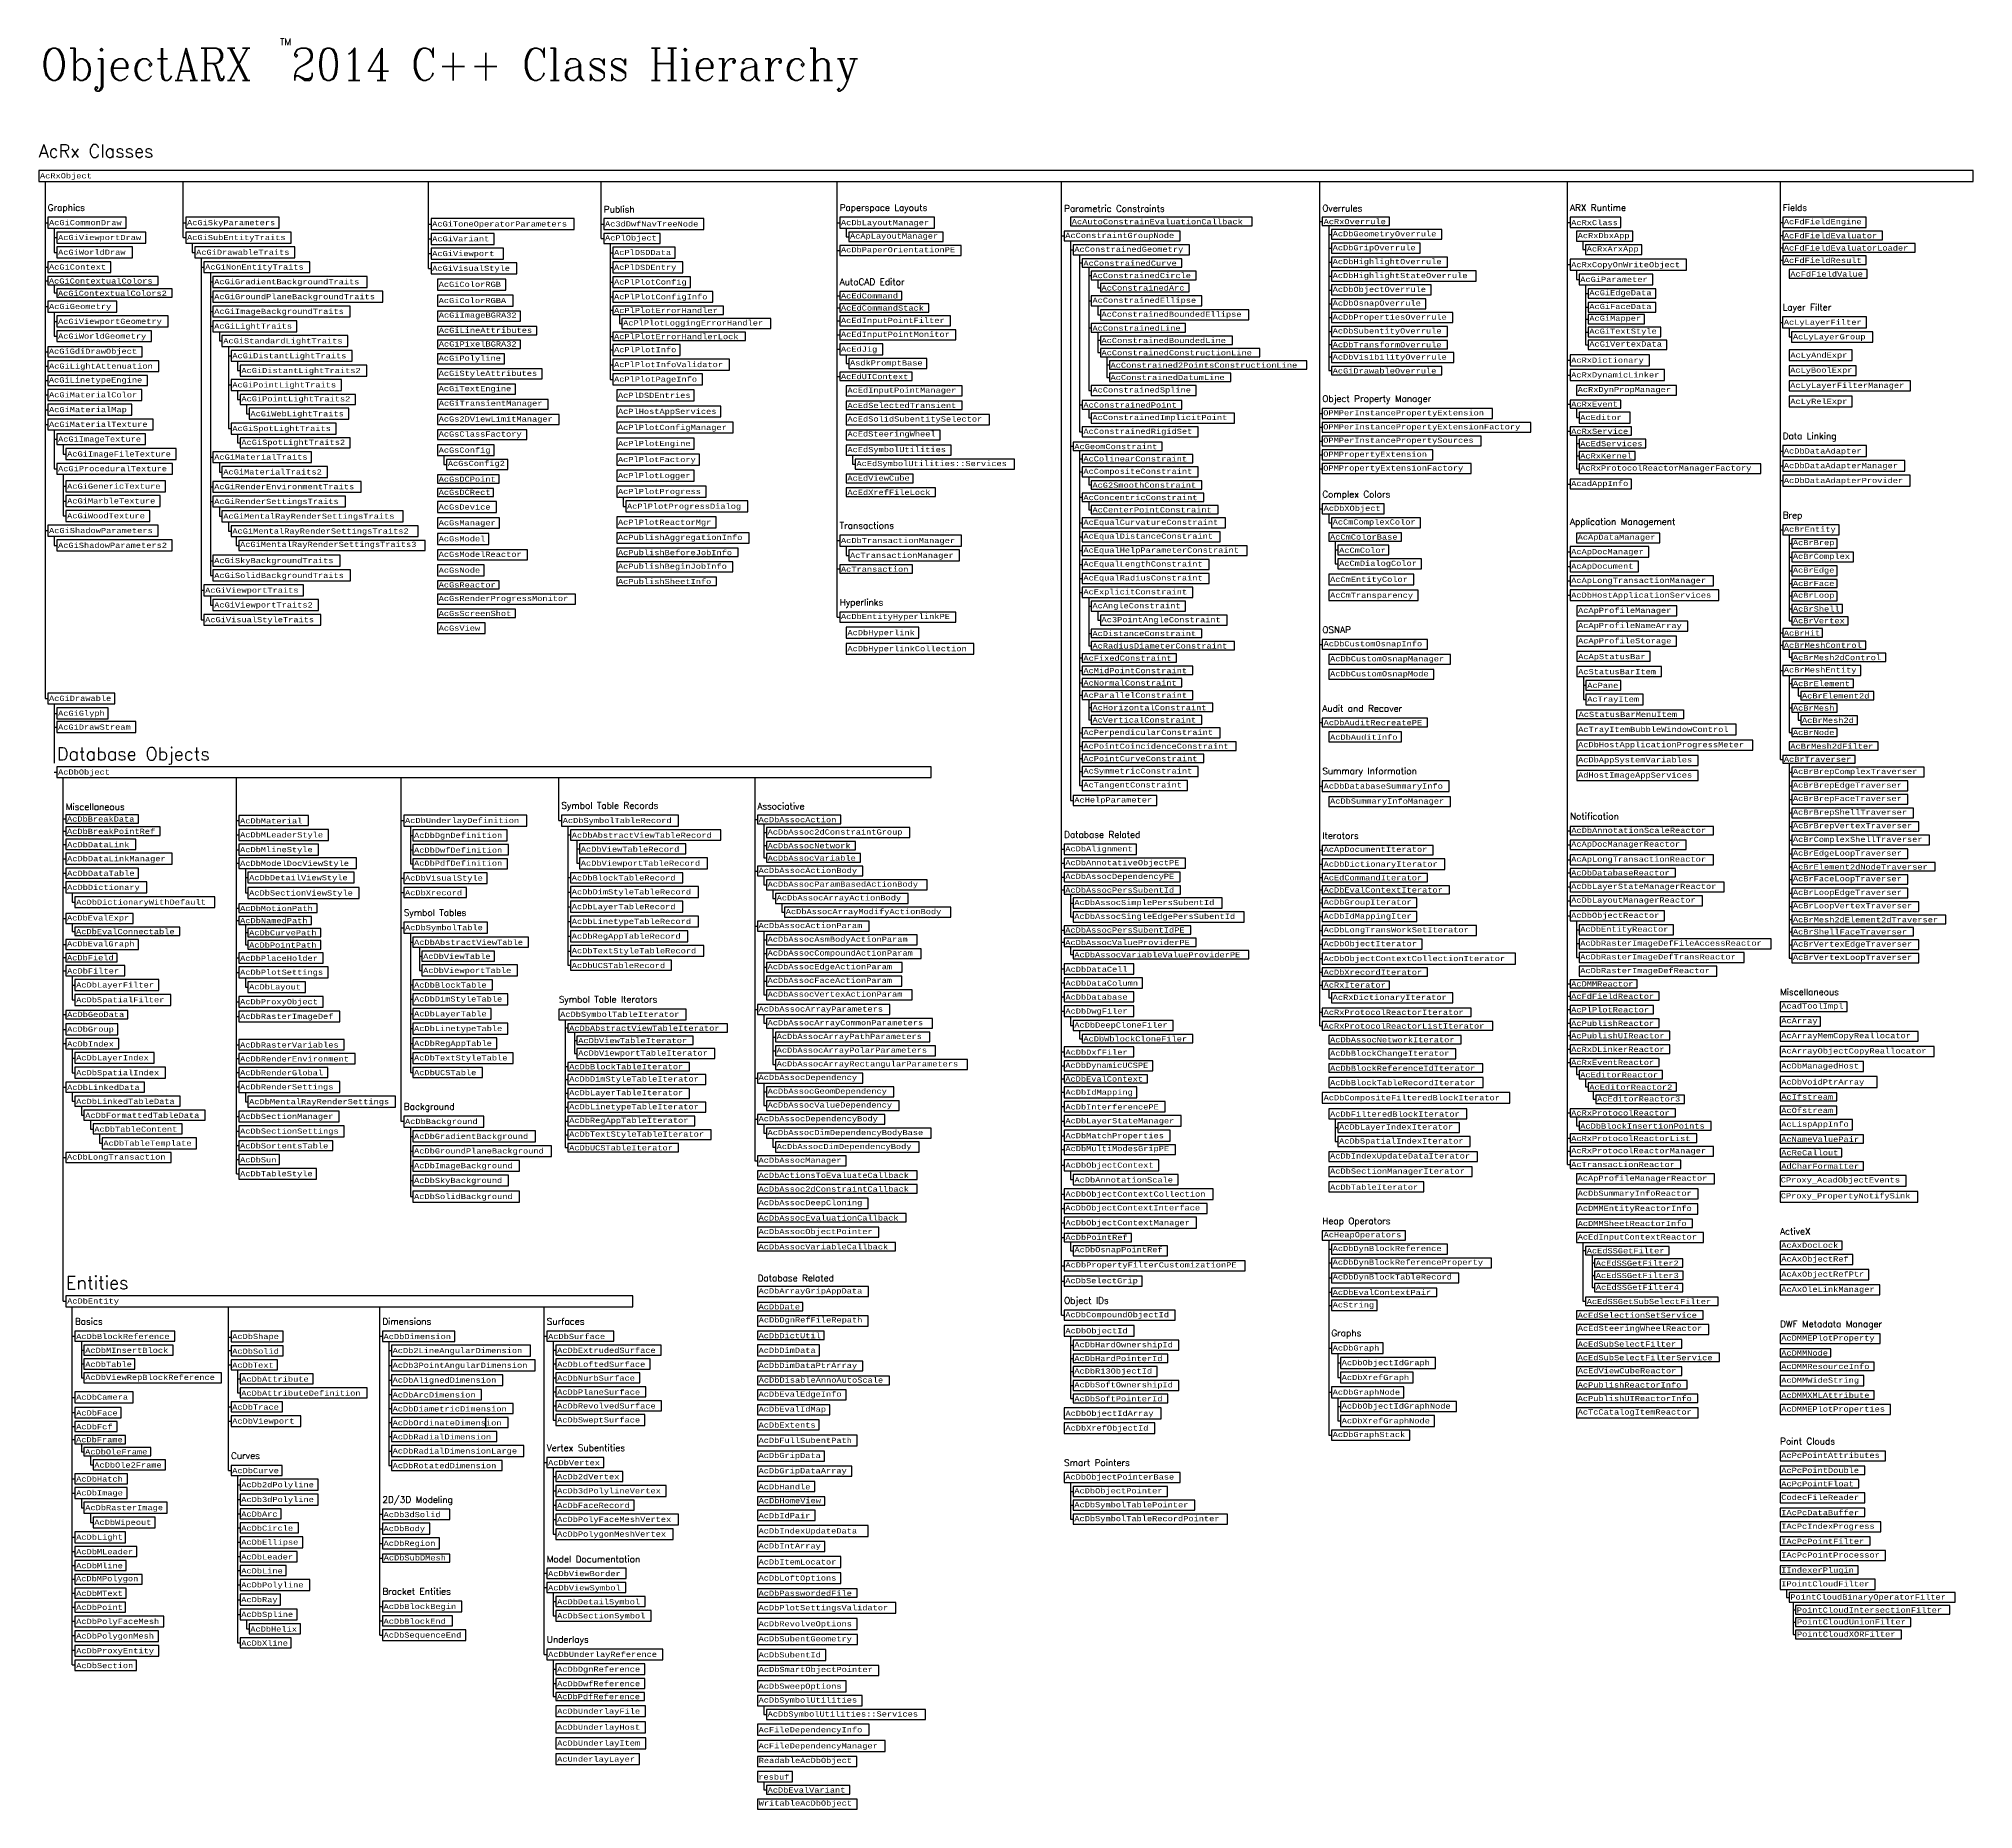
# Model space of a CAD drawing. Header units: inches. Extents: x 349 to 917, y -338 to 10.
# Drawn here: x 349.9 to 499.5, y -126.6 to 10.3 of the extents above; entities that cross this region are included whole.
import ezdxf
from ezdxf.enums import TextEntityAlignment as Align

# ---------------------------------------------------------------- set-up
doc = ezdxf.new("R2010")
doc.units = ezdxf.units.IN
doc.header["$MEASUREMENT"] = 0
for name, color, linetype in [('ObjectARX 2009 Unmanaged classes', 7, 'Continuous'), ('ObjectARX 2009 Unmanaged classes w .NET Wrappers', 3, 'Continuous'), ('ObjectARX 2010 Unmanaged classes', 7, 'Continuous'), ('ObjectARX 2010 Unmanaged classes w .NET Wrappers', 3, 'Continuous'), ('Unmanaged classes', 7, 'Continuous'), ('Unmanaged classes w .NET Wrappers', 3, 'Continuous')]:
    doc.layers.add(name, color=color, linetype=linetype)
doc.styles.add('Categories', font='romanc.shx', dxfattribs={"height": 0.5})
doc.styles.add('Headings', font='romanc.shx', dxfattribs={"height": 1})
doc.styles.get("Standard").update_dxf_attribs({"font": 'cour.ttf'})
doc.styles.add('Title', font='romanc.shx', dxfattribs={"width": 0.9})
doc.styles.add('Unmanaged', font='cour.ttf', dxfattribs={"height": 0.2})

msp = doc.modelspace()

# ---------------------------------------------------------------- linework, layer by layer
for p, q in [((350.4, -0.74), (350.4, -40.71)), ((361.07, -5.09), (361.07, -0.74)), ((380.03, -7.47), (380.03, -0.84)), ((393.39, -5.15), (393.39, -0.84)), ((411.62, -34.42), (411.62, -0.74)), ((428.97, -88.38), (428.97, -0.74)), ((448.93, -66.01), (448.93, -0.77)), ((468.08, -76.72), (468.08, -0.74)), ((484.52, -0.74), (484.52, -45.42)), ((350.4, -3.94), (350.6, -3.94)), ((351.1, -4.36), (351.1, -6.23)), ((361.07, -3.94), (361.27, -3.94)), ((380.03, -4.04), (380.23, -4.04)), ((393.39, -4.04), (393.59, -4.04)), ((411.62, -3.94), (411.82, -3.94)), ((412.32, -4.36), (412.32, -5.02)), ((448.93, -3.84), (449.13, -3.84)), ((449.63, -4.16), (449.63, -15.37)), ((468.08, -3.91), (468.28, -3.91)), ((484.52, -3.91), (484.72, -3.91)), ((351.1, -5.09), (351.3, -5.09)), ((361.07, -5.09), (361.27, -5.09)), ((361.77, -5.51), (361.77, -6.23)), ((380.03, -5.19), (380.23, -5.19)), ((393.39, -5.15), (393.59, -5.15)), ((394.09, -5.54), (394.09, -16.05)), ((412.32, -5.02), (412.52, -5.02)), ((428.97, -4.96), (429.17, -4.96)), ((429.67, -5.35), (429.67, -48.6)), ((449.63, -4.84), (449.83, -4.84)), ((449.63, -5.91), (449.83, -5.91)), ((469.28, -5.36), (469.28, -6.02)), ((484.52, -4.92), (484.72, -4.92)), ((484.52, -5.88), (484.72, -5.88)), ((350.4, -7.37), (350.6, -7.37)), ((351.1, -6.23), (351.3, -6.23)), ((361.77, -6.23), (361.97, -6.23)), ((362.47, -6.65), (362.47, -34.63)), ((362.47, -7.37), (362.67, -7.37)), ((380.03, -6.33), (380.23, -6.33)), ((380.03, -7.47), (380.23, -7.47)), ((394.09, -6.26), (394.29, -6.26)), ((394.09, -7.39), (394.29, -7.39)), ((411.62, -6.08), (411.82, -6.08)), ((429.67, -6.04), (429.87, -6.04)), ((430.37, -6.43), (430.37, -20.11)), ((430.37, -7.05), (430.57, -7.05)), ((431.07, -7.38), (431.07, -16.9)), ((449.63, -6.99), (449.83, -6.99)), ((468.08, -7.18), (468.28, -7.18)), ((469.28, -6.02), (469.48, -6.02)), ((484.52, -6.83), (484.72, -6.83)), ((350.4, -8.42), (350.6, -8.42)), ((351.1, -8.75), (351.1, -9.37)), ((363.17, -7.79), (363.17, -31.2)), ((363.17, -8.51), (363.37, -8.51)), ((394.09, -8.53), (394.29, -8.53)), ((431.07, -8.01), (431.27, -8.01)), ((431.77, -8.34), (431.77, -8.96)), ((431.77, -8.96), (431.97, -8.96)), ((449.63, -8.06), (449.83, -8.06)), ((468.78, -7.61), (468.78, -8.33)), ((468.78, -8.33), (468.98, -8.33)), ((469.48, -8.75), (469.48, -13.38)), ((350.4, -10.42), (350.6, -10.42)), ((351.1, -9.37), (351.3, -9.37)), ((363.17, -9.66), (363.37, -9.66)), ((394.09, -9.67), (394.29, -9.67)), ((411.62, -9.58), (411.82, -9.58)), ((431.07, -9.98), (431.27, -9.98)), ((431.77, -10.37), (431.77, -11.05)), ((449.63, -9.14), (449.83, -9.14)), ((449.63, -10.21), (449.83, -10.21)), ((469.48, -9.41), (469.68, -9.41)), ((351.1, -10.84), (351.1, -12.71)), ((351.1, -11.57), (351.3, -11.57)), ((363.17, -10.8), (363.37, -10.8)), ((363.17, -11.94), (363.37, -11.94)), ((394.09, -10.71), (394.29, -10.71)), ((394.79, -11.03), (394.79, -11.72)), ((394.79, -11.72), (394.99, -11.72)), ((411.62, -10.52), (411.82, -10.52)), ((411.62, -11.53), (411.82, -11.53)), ((431.77, -11.05), (431.97, -11.05)), ((449.63, -11.27), (449.83, -11.27)), ((469.48, -10.47), (469.68, -10.47)), ((469.48, -11.39), (469.68, -11.39)), ((484.51, -11.64), (484.71, -11.64)), ((351.1, -12.71), (351.3, -12.71)), ((363.87, -12.36), (363.87, -13.08)), ((363.87, -13.08), (364.07, -13.08)), ((394.09, -12.73), (394.29, -12.73)), ((411.62, -12.61), (411.82, -12.61)), ((431.07, -12.07), (431.27, -12.07)), ((431.77, -12.4), (431.77, -13.98)), ((431.77, -13.02), (431.97, -13.02)), ((449.63, -12.35), (449.83, -12.35)), ((449.63, -13.36), (449.83, -13.36)), ((469.48, -12.39), (469.68, -12.39)), ((469.48, -13.38), (469.68, -13.38)), ((485.21, -12.06), (485.21, -12.76)), ((485.21, -12.76), (485.41, -12.76)), ((350.4, -13.92), (350.6, -13.92)), ((364.57, -13.51), (364.57, -19.84)), ((364.57, -14.23), (364.77, -14.23)), ((365.27, -14.65), (365.27, -15.37)), ((394.09, -13.77), (394.29, -13.77)), ((394.09, -14.91), (394.29, -14.91)), ((411.62, -13.72), (411.82, -13.72)), ((412.32, -14.14), (412.32, -14.82)), ((412.32, -14.82), (412.52, -14.82)), ((431.77, -13.98), (431.97, -13.98)), ((432.47, -14.31), (432.47, -15.89)), ((432.47, -14.93), (432.67, -14.93)), ((449.63, -14.3), (449.83, -14.3)), ((468.08, -14.57), (468.28, -14.57)), ((350.4, -15.03), (350.6, -15.03)), ((350.4, -16.14), (350.6, -16.14)), ((365.27, -15.37), (365.47, -15.37)), ((394.09, -16.05), (394.29, -16.05)), ((411.62, -15.82), (411.82, -15.82)), ((432.47, -15.89), (432.67, -15.89)), ((449.63, -15.37), (449.83, -15.37)), ((468.08, -15.71), (468.28, -15.71)), ((350.4, -17.24), (350.6, -17.24)), ((364.57, -16.48), (364.77, -16.48)), ((365.27, -16.91), (365.27, -17.59)), ((365.27, -17.59), (365.47, -17.59)), ((431.07, -16.9), (431.27, -16.9)), ((350.4, -18.39), (350.6, -18.39)), ((365.97, -17.98), (365.97, -18.7)), ((365.97, -18.7), (366.17, -18.7)), ((430.37, -18.02), (430.57, -18.02)), ((431.07, -18.35), (431.07, -19.03)), ((431.07, -19.03), (431.27, -19.03)), ((448.93, -18.68), (449.13, -18.68)), ((468.08, -17.97), (468.28, -17.97)), ((468.78, -18.28), (468.78, -19)), ((468.78, -19), (468.98, -19)), ((350.4, -19.53), (350.6, -19.53)), ((351.1, -19.95), (351.1, -22.96)), ((351.1, -20.67), (351.3, -20.67)), ((364.57, -19.84), (364.77, -19.84)), ((365.27, -20.27), (365.27, -20.95)), ((430.37, -20.11), (430.57, -20.11)), ((448.93, -19.75), (449.13, -19.75)), ((448.93, -20.81), (449.13, -20.81)), ((468.08, -20.05), (468.28, -20.05)), ((468.78, -20.37), (468.78, -22.95)), ((351.8, -21.09), (351.8, -21.82)), ((351.8, -21.82), (352, -21.82)), ((363.17, -22.06), (363.37, -22.06)), ((365.27, -20.95), (365.47, -20.95)), ((381.23, -21.94), (381.23, -22.63)), ((412.82, -21.91), (412.82, -22.59)), ((429.67, -21.22), (429.87, -21.22)), ((430.37, -21.55), (430.37, -47.43)), ((430.37, -22.18), (430.57, -22.18)), ((448.93, -21.87), (449.13, -21.87)), ((468.78, -21), (468.98, -21)), ((468.78, -21.95), (468.98, -21.95)), ((484.52, -21.59), (484.72, -21.59)), ((351.1, -22.96), (351.3, -22.96)), ((351.8, -23.38), (351.8, -26.6)), ((363.87, -22.48), (363.87, -23.21)), ((363.87, -23.21), (364.07, -23.21)), ((381.23, -22.63), (381.43, -22.63)), ((412.82, -22.59), (413.02, -22.59)), ((430.37, -23.19), (430.57, -23.19)), ((431.07, -23.58), (431.07, -24.21)), ((448.93, -22.95), (449.13, -22.95)), ((468.78, -22.95), (468.98, -22.95)), ((484.52, -22.73), (484.72, -22.73)), ((484.52, -23.87), (484.72, -23.87)), ((351.8, -24.31), (352, -24.31)), ((363.17, -24.35), (363.37, -24.35)), ((395.09, -25.14), (395.09, -25.86)), ((430.37, -25.16), (430.57, -25.16)), ((431.07, -24.21), (431.27, -24.21)), ((468.08, -24.14), (468.28, -24.14)), ((351.8, -25.45), (352, -25.45)), ((351.8, -26.6), (352, -26.6)), ((363.17, -25.49), (363.37, -25.49)), ((363.87, -25.91), (363.87, -26.63)), ((363.87, -26.63), (364.07, -26.63)), ((395.09, -25.86), (395.29, -25.86)), ((431.07, -25.49), (431.07, -26.12)), ((431.07, -26.12), (431.27, -26.12)), ((431.07, -26.12), (431.27, -26.12)), ((448.93, -26.06), (449.13, -26.06)), ((449.63, -26.44), (449.63, -27.13)), ((350.4, -27.74), (350.6, -27.74)), ((351.1, -28.16), (351.1, -28.88)), ((364.57, -27.06), (364.57, -27.78)), ((364.57, -27.78), (364.77, -27.78)), ((365.17, -28.2), (365.17, -28.89)), ((430.37, -27.13), (430.57, -27.13)), ((430.37, -28.21), (430.57, -28.21)), ((449.63, -27.13), (449.83, -27.13)), ((484.52, -27.68), (484.72, -27.68)), ((485.22, -28.06), (485.22, -34.71)), ((351.1, -28.88), (351.3, -28.88)), ((365.17, -28.89), (365.37, -28.89)), ((411.62, -28.51), (411.82, -28.51)), ((412.32, -28.93), (412.32, -29.66)), ((412.32, -29.66), (412.52, -29.66)), ((430.37, -29.28), (430.57, -29.28)), ((450.13, -28.55), (450.13, -30.3)), ((450.13, -29.23), (450.33, -29.23)), ((468.08, -29.38), (468.28, -29.38)), ((485.22, -28.73), (485.42, -28.73)), ((485.22, -29.78), (485.42, -29.78)), ((363.17, -30.06), (363.37, -30.06)), ((363.17, -31.2), (363.37, -31.2)), ((411.62, -30.7), (411.82, -30.7)), ((430.37, -30.36), (430.57, -30.36)), ((450.13, -30.3), (450.33, -30.3)), ((468.08, -30.5), (468.28, -30.5)), ((485.22, -30.84), (485.42, -30.84)), ((362.47, -32.35), (362.67, -32.35)), ((363.17, -32.77), (363.17, -33.49)), ((430.37, -31.43), (430.57, -31.43)), ((430.37, -32.51), (430.57, -32.51)), ((431.07, -32.9), (431.07, -36.63)), ((468.08, -31.62), (468.28, -31.62)), ((468.08, -32.73), (468.28, -32.73)), ((485.22, -31.82), (485.42, -31.82)), ((485.22, -32.79), (485.42, -32.79)), ((363.17, -33.49), (363.37, -33.49)), ((431.07, -33.58), (431.27, -33.58)), ((431.77, -33.97), (431.77, -34.66)), ((485.22, -33.78), (485.42, -33.78)), ((362.47, -34.63), (362.67, -34.63)), ((411.62, -34.42), (411.82, -34.42)), ((431.07, -35.68), (431.27, -35.68)), ((431.77, -34.66), (431.97, -34.66)), ((484.52, -35.64), (484.72, -35.64)), ((485.22, -34.71), (485.42, -34.71)), ((431.07, -36.63), (431.27, -36.63)), ((448.93, -36.53), (449.13, -36.53)), ((484.52, -36.59), (484.72, -36.59)), ((485.22, -36.91), (485.22, -37.53)), ((430.37, -37.58), (430.57, -37.58)), ((430.37, -38.54), (430.57, -38.54)), ((484.52, -38.55), (484.72, -38.55)), ((485.22, -37.53), (485.42, -37.53)), ((430.37, -39.49), (430.57, -39.49)), ((469.31, -39.01), (469.31, -40.78)), ((469.31, -39.69), (469.51, -39.69)), ((485.22, -38.93), (485.22, -43.34)), ((485.22, -39.55), (485.42, -39.55)), ((485.92, -39.87), (485.92, -40.5)), ((350.4, -40.71), (350.6, -40.71)), ((351.1, -41.13), (351.1, -45.7)), ((351.1, -41.86), (351.3, -41.86)), ((430.37, -40.45), (430.57, -40.45)), ((431.07, -40.78), (431.07, -42.36)), ((431.07, -41.4), (431.27, -41.4)), ((469.31, -40.78), (469.51, -40.78)), ((485.22, -41.44), (485.42, -41.44)), ((485.92, -40.5), (486.12, -40.5)), ((485.92, -41.76), (485.92, -42.39)), ((351.1, -42.93), (351.3, -42.93)), ((431.07, -42.36), (431.27, -42.36)), ((448.93, -42.56), (449.13, -42.56)), ((485.22, -43.34), (485.42, -43.34)), ((485.92, -42.39), (486.12, -42.39)), ((430.37, -43.37), (430.57, -43.37)), ((430.37, -44.39), (430.57, -44.39)), ((430.37, -45.34), (430.57, -45.34)), ((430.37, -46.36), (430.57, -46.36)), ((484.52, -45.42), (484.72, -45.42)), ((485.22, -45.72), (485.22, -60.78)), ((351.1, -46.41), (351.3, -46.41)), ((351.8, -87.29), (351.8, -46.83)), ((365.18, -77.45), (365.18, -46.83)), ((377.93, -73.42), (377.93, -46.83)), ((390.11, -50.15), (390.11, -46.83)), ((405.26, -46.83), (405.26, -76.45)), ((430.37, -47.43), (430.57, -47.43)), ((448.93, -47.49), (449.13, -47.49)), ((485.22, -46.4), (485.42, -46.4)), ((485.22, -47.46), (485.42, -47.46)), ((429.67, -48.6), (429.87, -48.6)), ((485.22, -48.51), (485.42, -48.51)), ((351.8, -50.02), (352, -50.02)), ((365.18, -50.15), (365.38, -50.15)), ((377.93, -50.15), (378.13, -50.15)), ((378.63, -50.57), (378.63, -53.49)), ((390.11, -50.15), (390.31, -50.15)), ((390.81, -50.57), (390.81, -61.33)), ((405.26, -50.06), (405.46, -50.06)), ((405.96, -50.39), (405.96, -53.03)), ((485.22, -49.56), (485.42, -49.56)), ((485.22, -50.6), (485.42, -50.6)), ((351.8, -50.97), (352, -50.97)), ((351.8, -51.99), (352, -51.99)), ((365.18, -51.26), (365.38, -51.26)), ((378.63, -51.29), (378.83, -51.29)), ((390.81, -51.26), (391.01, -51.26)), ((391.51, -51.65), (391.51, -53.45)), ((391.51, -52.34), (391.71, -52.34)), ((405.96, -51.07), (406.16, -51.07)), ((405.96, -52.08), (406.16, -52.08)), ((468.08, -50.93), (468.28, -50.93)), ((468.08, -52.02), (468.28, -52.02)), ((485.22, -51.65), (485.42, -51.65)), ((351.8, -53.1), (352, -53.1)), ((365.18, -52.4), (365.38, -52.4)), ((365.18, -53.44), (365.38, -53.44)), ((378.63, -52.41), (378.83, -52.41)), ((378.63, -53.49), (378.83, -53.49)), ((378.63, -53.49), (378.83, -53.49)), ((391.51, -53.45), (391.71, -53.45)), ((405.96, -53.03), (406.16, -53.03)), ((428.97, -52.37), (429.17, -52.37)), ((428.97, -53.45), (429.17, -53.45)), ((448.93, -52.43), (449.13, -52.43)), ((448.93, -53.52), (449.13, -53.52)), ((468.08, -53.18), (468.28, -53.18)), ((485.22, -52.71), (485.42, -52.71)), ((485.22, -53.72), (485.42, -53.72)), ((351.8, -54.21), (352, -54.21)), ((351.8, -55.32), (352, -55.32)), ((365.88, -53.86), (365.88, -55.73)), ((365.88, -54.55), (366.08, -54.55)), ((377.93, -54.6), (378.13, -54.6)), ((390.81, -54.56), (391.01, -54.56)), ((405.26, -54.05), (405.46, -54.05)), ((405.96, -54.43), (405.96, -55.11)), ((405.96, -55.11), (406.16, -55.11)), ((428.97, -54.51), (429.17, -54.51)), ((448.93, -54.56), (449.13, -54.56)), ((468.08, -54.18), (468.28, -54.18)), ((468.08, -55.28), (468.28, -55.28)), ((485.22, -54.71), (485.42, -54.71)), ((352.5, -55.74), (352.5, -56.46)), ((352.5, -56.46), (352.7, -56.46)), ((365.88, -55.73), (366.08, -55.73)), ((377.93, -55.71), (378.13, -55.71)), ((390.81, -55.67), (391.01, -55.67)), ((390.81, -56.81), (391.01, -56.81)), ((406.66, -55.49), (406.66, -56.17)), ((406.66, -56.17), (406.86, -56.17)), ((407.36, -56.55), (407.36, -57.24)), ((428.97, -55.51), (429.17, -55.51)), ((429.67, -55.83), (429.67, -57.6)), ((429.67, -56.52), (429.87, -56.52)), ((448.93, -55.5), (449.13, -55.5)), ((448.93, -56.5), (449.13, -56.5)), ((468.08, -56.34), (468.28, -56.34)), ((485.22, -55.75), (485.42, -55.75)), ((485.22, -56.8), (485.42, -56.8)), ((351.8, -57.72), (352, -57.72)), ((352.5, -58.1), (352.5, -58.72)), ((365.18, -56.92), (365.38, -56.92)), ((365.18, -57.87), (365.38, -57.87)), ((365.88, -58.19), (365.88, -59.75)), ((390.81, -57.95), (391.01, -57.95)), ((405.26, -58.3), (405.46, -58.3)), ((407.36, -57.24), (407.56, -57.24)), ((429.67, -57.6), (429.87, -57.6)), ((448.93, -57.57), (449.13, -57.57)), ((468.08, -57.51), (468.28, -57.51)), ((468.78, -57.9), (468.78, -60.73)), ((485.22, -57.79), (485.42, -57.79)), ((351.8, -59.73), (352, -59.73)), ((352.5, -58.72), (352.7, -58.72)), ((365.88, -58.81), (366.08, -58.81)), ((365.88, -59.75), (366.08, -59.75)), ((377.93, -58.43), (378.13, -58.43)), ((378.63, -58.85), (378.63, -69.61)), ((378.63, -59.54), (378.83, -59.54)), ((390.81, -59.09), (391.01, -59.09)), ((405.96, -58.69), (405.96, -63.62)), ((405.96, -59.37), (406.16, -59.37)), ((428.97, -58.61), (429.17, -58.61)), ((428.97, -59.55), (429.17, -59.55)), ((448.93, -58.64), (449.13, -58.64)), ((448.93, -59.71), (449.13, -59.71)), ((468.78, -58.59), (468.98, -58.59)), ((468.78, -59.66), (468.98, -59.66)), ((485.22, -58.74), (485.42, -58.74)), ((485.22, -59.74), (485.42, -59.74)), ((351.8, -60.73), (352, -60.73)), ((365.18, -60.77), (365.38, -60.77)), ((379.33, -59.93), (379.33, -61.74)), ((379.33, -60.62), (379.53, -60.62)), ((390.81, -60.23), (391.01, -60.23)), ((405.96, -60.43), (406.16, -60.43)), ((429.67, -59.88), (429.67, -60.51)), ((429.67, -60.51), (429.87, -60.51)), ((448.93, -60.82), (449.13, -60.82)), ((468.78, -60.73), (468.98, -60.73)), ((485.22, -60.78), (485.42, -60.78)), ((351.8, -61.75), (352, -61.75)), ((352.5, -62.14), (352.5, -64.01)), ((365.18, -61.88), (365.38, -61.88)), ((365.88, -62.3), (365.88, -63.02)), ((379.33, -61.74), (379.53, -61.74)), ((390.81, -61.33), (391.01, -61.33)), ((405.96, -61.49), (406.16, -61.49)), ((405.96, -62.55), (406.16, -62.55)), ((428.97, -61.62), (429.17, -61.62)), ((428.97, -62.7), (429.17, -62.7)), ((448.93, -61.86), (449.13, -61.86)), ((468.08, -62.78), (468.28, -62.78)), ((468.08, -62.78), (468.28, -62.78)), ((468.08, -62.78), (468.28, -62.78)), ((352.5, -62.86), (352.7, -62.86)), ((352.5, -64.01), (352.7, -64.01)), ((365.18, -64.16), (365.38, -64.16)), ((365.88, -63.02), (366.08, -63.02)), ((378.63, -62.85), (378.83, -62.85)), ((378.63, -63.95), (378.83, -63.95)), ((405.96, -63.62), (406.16, -63.62)), ((428.97, -63.77), (429.17, -63.77)), ((448.93, -62.86), (449.13, -62.86)), ((449.63, -63.17), (449.63, -63.86)), ((449.63, -63.86), (449.83, -63.86)), ((468.08, -63.71), (468.28, -63.71)), ((351.8, -65.15), (352, -65.15)), ((365.18, -65.3), (365.38, -65.3)), ((378.63, -65.09), (378.83, -65.09)), ((390.61, -65.55), (390.61, -75.43)), ((405.26, -64.75), (405.46, -64.75)), ((405.96, -65.14), (405.96, -65.82)), ((428.97, -64.88), (429.17, -64.88)), ((429.67, -65.3), (429.67, -65.99)), ((448.93, -64.96), (449.13, -64.96)), ((468.08, -64.76), (468.28, -64.76)), ((351.8, -66.29), (352, -66.29)), ((378.63, -66.23), (378.83, -66.23)), ((390.61, -66.18), (390.81, -66.18)), ((391.31, -66.51), (391.31, -68.15)), ((391.31, -67.14), (391.51, -67.14)), ((405.96, -65.82), (406.16, -65.82)), ((406.66, -66.2), (406.66, -69)), ((406.66, -66.88), (406.86, -66.88)), ((429.67, -65.99), (429.87, -65.99)), ((430.37, -66.38), (430.37, -67.01)), ((430.37, -67.01), (430.57, -67.01)), ((448.93, -66.01), (449.13, -66.01)), ((468.08, -65.81), (468.28, -65.81)), ((468.08, -66.76), (468.28, -66.76)), ((351.8, -67.39), (352, -67.39)), ((352.5, -67.78), (352.5, -69.64)), ((352.5, -68.5), (352.7, -68.5)), ((365.18, -67.47), (365.38, -67.47)), ((365.18, -68.55), (365.38, -68.55)), ((378.63, -67.37), (378.83, -67.37)), ((378.63, -68.51), (378.83, -68.51)), ((391.31, -68.15), (391.51, -68.15)), ((406.66, -67.94), (406.86, -67.94)), ((428.97, -68.02), (429.17, -68.02)), ((468.08, -67.82), (468.28, -67.82)), ((352.5, -69.64), (352.7, -69.64)), ((365.18, -69.63), (365.38, -69.63)), ((378.63, -69.61), (378.83, -69.61)), ((390.61, -69.16), (390.81, -69.16)), ((390.61, -70.17), (390.81, -70.17)), ((405.26, -70.06), (405.46, -70.06)), ((406.66, -69), (406.86, -69)), ((428.97, -69.1), (429.17, -69.1)), ((428.97, -70.11), (429.17, -70.11)), ((468.08, -68.85), (468.28, -68.85)), ((468.78, -69.16), (468.78, -69.78)), ((468.78, -69.78), (468.98, -69.78)), ((469.48, -70.11), (469.48, -70.74)), ((351.8, -70.75), (352, -70.75)), ((352.5, -71.14), (352.5, -71.83)), ((365.18, -70.74), (365.38, -70.74)), ((365.88, -71.16), (365.88, -71.88)), ((390.61, -71.23), (390.81, -71.23)), ((405.96, -70.44), (405.96, -72.18)), ((405.96, -71.12), (406.16, -71.12)), ((428.97, -71.15), (429.17, -71.15)), ((469.48, -70.74), (469.68, -70.74)), ((470.08, -71.06), (470.08, -71.69)), ((470.08, -71.69), (470.28, -71.69)), ((352.5, -71.83), (352.7, -71.83)), ((353.2, -72.22), (353.2, -72.91)), ((353.2, -72.91), (353.4, -72.91)), ((365.18, -73.02), (365.38, -73.02)), ((365.88, -71.88), (366.08, -71.88)), ((390.61, -72.3), (390.81, -72.3)), ((405.26, -73.24), (405.46, -73.24)), ((405.96, -72.18), (406.16, -72.18)), ((428.97, -72.26), (429.17, -72.26)), ((450.13, -73.2), (450.13, -74.95)), ((468.08, -72.74), (468.28, -72.74)), ((468.78, -73.06), (468.78, -73.75)), ((353.9, -73.3), (353.9, -73.99)), ((353.9, -73.99), (354.1, -73.99)), ((354.6, -74.37), (354.6, -75.09)), ((365.18, -74.16), (365.38, -74.16)), ((378.13, -73.42), (377.93, -73.42)), ((378.63, -73.84), (378.63, -79.21)), ((378.63, -74.56), (378.83, -74.56)), ((390.61, -73.37), (390.81, -73.37)), ((390.61, -74.43), (390.81, -74.43)), ((405.96, -73.62), (405.96, -74.31)), ((405.96, -74.31), (406.16, -74.31)), ((406.66, -74.69), (406.66, -75.38)), ((428.97, -73.37), (429.17, -73.37)), ((428.97, -74.51), (429.17, -74.51)), ((450.13, -73.88), (450.33, -73.88)), ((468.08, -74.7), (468.28, -74.7)), ((468.78, -73.75), (468.98, -73.75)), ((351.8, -76.2), (352, -76.2)), ((354.6, -75.09), (354.8, -75.09)), ((365.18, -75.27), (365.38, -75.27)), ((378.63, -75.7), (378.83, -75.7)), ((390.61, -75.43), (390.81, -75.43)), ((406.66, -75.38), (406.86, -75.38)), ((406.66, -75.38), (406.86, -75.38)), ((428.97, -75.58), (429.17, -75.58)), ((450.13, -74.95), (450.33, -74.95)), ((468.08, -75.71), (468.28, -75.71)), ((365.18, -76.35), (365.38, -76.35)), ((365.18, -77.45), (365.38, -77.45)), ((378.63, -76.83), (378.83, -76.83)), ((405.26, -76.45), (405.46, -76.45)), ((428.97, -76.79), (429.17, -76.79)), ((429.67, -77.21), (429.67, -77.9)), ((468.08, -76.72), (468.28, -76.72)), ((378.63, -77.97), (378.83, -77.97)), ((378.63, -79.21), (378.83, -79.21)), ((428.97, -79.02), (429.17, -79.02)), ((429.67, -77.9), (429.87, -77.9)), ((428.97, -80.13), (429.17, -80.13)), ((428.97, -81.24), (429.17, -81.24)), ((428.97, -82.38), (429.17, -82.38)), ((429.67, -82.71), (429.67, -83.4)), ((429.67, -83.4), (429.87, -83.4)), ((449.63, -82.59), (449.63, -97.65)), ((449.63, -83.27), (449.83, -83.27)), ((469.28, -82.76), (469.28, -87.3)), ((469.28, -83.39), (469.48, -83.39)), ((469.98, -83.71), (469.98, -86.25)), ((428.97, -84.57), (429.17, -84.57)), ((449.63, -84.34), (449.83, -84.34)), ((469.98, -84.34), (470.18, -84.34)), ((428.97, -85.75), (429.17, -85.75)), ((449.63, -85.5), (449.83, -85.5)), ((449.63, -86.6), (449.83, -86.6)), ((469.98, -85.3), (470.18, -85.3)), ((469.98, -86.25), (470.18, -86.25)), ((351.8, -87.29), (352, -87.29)), ((352.5, -115.41), (352.5, -87.72)), ((364.57, -100.38), (364.57, -87.72)), ((376.27, -113.12), (376.27, -87.72)), ((388.98, -114.6), (388.98, -87.72)), ((449.63, -87.62), (449.83, -87.62)), ((469.28, -87.3), (469.48, -87.3)), ((428.97, -88.38), (429.17, -88.38)), ((428.97, -88.38), (429.17, -88.38)), ((352.5, -90), (352.7, -90)), ((353.2, -90.39), (353.2, -93.23)), ((353.2, -91.08), (353.4, -91.08)), ((364.57, -90.08), (364.77, -90.08)), ((364.57, -91.11), (364.77, -91.11)), ((376.27, -90), (376.47, -90)), ((376.97, -90.4), (376.97, -99.99)), ((376.97, -91.12), (377.17, -91.12)), ((388.98, -90), (389.18, -90)), ((389.68, -90.39), (389.68, -96.48)), ((389.68, -91.08), (389.88, -91.08)), ((429.67, -90.01), (429.67, -94.82)), ((429.67, -90.7), (429.87, -90.7)), ((449.63, -90.93), (449.83, -90.93)), ((353.2, -92.15), (353.4, -92.15)), ((364.57, -92.22), (364.77, -92.22)), ((365.27, -92.61), (365.27, -94.38)), ((376.97, -92.26), (377.17, -92.26)), ((389.68, -92.15), (389.88, -92.15)), ((429.67, -91.72), (429.87, -91.72)), ((450.33, -91.34), (450.33, -93.2)), ((450.33, -92.06), (450.53, -92.06)), ((353.2, -93.23), (353.4, -93.23)), ((365.27, -93.3), (365.47, -93.3)), ((376.97, -93.4), (377.17, -93.4)), ((389.68, -93.23), (389.88, -93.23)), ((429.67, -92.73), (429.87, -92.73)), ((429.67, -93.81), (429.87, -93.81)), ((450.33, -93.2), (450.53, -93.2)), ((352.5, -94.73), (352.7, -94.73)), ((364.57, -95.46), (364.77, -95.46)), ((365.27, -94.38), (365.47, -94.38)), ((376.97, -94.52), (377.17, -94.52)), ((376.97, -95.6), (377.17, -95.6)), ((389.68, -94.3), (389.88, -94.3)), ((389.68, -95.38), (389.88, -95.38)), ((429.67, -94.82), (429.87, -94.82)), ((449.63, -94.34), (449.83, -94.34)), ((450.33, -94.76), (450.33, -96.55)), ((450.33, -95.44), (450.53, -95.44)), ((352.5, -95.91), (352.7, -95.91)), ((352.5, -96.98), (352.7, -96.98)), ((364.57, -96.57), (364.77, -96.57)), ((376.97, -96.68), (377.17, -96.68)), ((389.68, -96.48), (389.88, -96.48)), ((450.33, -96.55), (450.53, -96.55)), ((352.5, -97.99), (352.7, -97.99)), ((353.2, -98.31), (353.2, -98.93)), ((376.97, -97.76), (377.17, -97.76)), ((449.63, -97.65), (449.83, -97.65)), ((353.2, -98.93), (353.4, -98.93)), ((353.9, -99.25), (353.9, -99.94)), ((353.9, -99.94), (354.1, -99.94)), ((376.97, -98.88), (377.17, -98.88)), ((376.97, -99.99), (377.17, -99.99)), ((388.98, -99.77), (389.18, -99.77)), ((389.68, -100.15), (389.68, -105.31)), ((352.5, -101.02), (352.7, -101.02)), ((364.57, -100.38), (364.77, -100.38)), ((365.27, -100.76), (365.27, -113.7)), ((365.27, -101.49), (365.47, -101.49)), ((389.68, -100.84), (389.88, -100.84)), ((429.67, -101.31), (429.67, -104.15)), ((352.5, -102.13), (352.7, -102.13)), ((353.2, -102.54), (353.2, -103.26)), ((365.27, -102.63), (365.47, -102.63)), ((389.68, -101.96), (389.88, -101.96)), ((389.68, -103.06), (389.88, -103.06)), ((429.67, -102), (429.87, -102)), ((429.67, -103.07), (429.87, -103.07)), ((353.2, -103.26), (353.4, -103.26)), ((353.9, -103.68), (353.9, -104.4)), ((353.9, -104.4), (354.1, -104.4)), ((365.27, -103.74), (365.47, -103.74)), ((376.27, -103.77), (376.47, -103.77)), ((389.68, -104.17), (389.88, -104.17)), ((429.67, -104.15), (429.87, -104.15)), ((352.5, -105.54), (352.7, -105.54)), ((365.27, -104.82), (365.47, -104.82)), ((365.27, -105.93), (365.47, -105.93)), ((376.27, -104.88), (376.47, -104.88)), ((376.27, -106.02), (376.47, -106.02)), ((389.68, -105.31), (389.88, -105.31)), ((352.5, -106.64), (352.7, -106.64)), ((365.27, -107.04), (365.47, -107.04)), ((376.27, -107.16), (376.47, -107.16)), ((352.5, -107.72), (352.7, -107.72)), ((352.5, -108.79), (352.7, -108.79)), ((365.27, -108.12), (365.47, -108.12)), ((388.98, -108.33), (389.18, -108.33)), ((352.5, -109.86), (352.7, -109.86)), ((365.27, -109.23), (365.47, -109.23)), ((365.27, -110.37), (365.47, -110.37)), ((388.98, -109.43), (389.18, -109.43)), ((389.68, -109.82), (389.68, -111.62)), ((389.68, -110.51), (389.88, -110.51)), ((485.02, -109.57), (485.02, -110.2)), ((485.02, -110.2), (485.22, -110.2)), ((485.52, -110.57), (485.52, -113.06)), ((352.5, -110.94), (352.7, -110.94)), ((352.5, -112.02), (352.7, -112.02)), ((365.27, -111.51), (365.47, -111.51)), ((365.97, -111.93), (365.97, -112.62)), ((376.27, -110.9), (376.47, -110.9)), ((376.27, -112.01), (376.47, -112.01)), ((389.68, -111.62), (389.88, -111.62)), ((485.52, -111.15), (485.72, -111.15)), ((485.52, -112.11), (485.72, -112.11)), ((352.5, -113.13), (352.7, -113.13)), ((365.97, -112.62), (366.17, -112.62)), ((376.27, -113.12), (376.47, -113.12)), ((485.52, -113.06), (485.72, -113.06)), ((352.5, -114.27), (352.7, -114.27)), ((365.27, -113.7), (365.47, -113.7)), ((388.98, -114.6), (389.18, -114.6)), ((389.68, -115.02), (389.68, -117.85)), ((352.5, -115.41), (352.7, -115.41)), ((389.68, -115.74), (389.88, -115.74)), ((389.68, -116.84), (389.88, -116.84)), ((389.68, -117.85), (389.88, -117.85)), ((389.68, -117.85), (389.88, -117.85)), ((405.96, -118.56), (405.96, -119.24)), ((405.96, -119.24), (406.16, -119.24)), ((405.96, -124.44), (405.96, -125.07)), ((405.96, -125.07), (406.16, -125.07))]:
    msp.add_line(p, q)
for points in [[(349.9, 0.1), (349.9, -0.74), (499.44, -0.74), (499.45, 0.1)], [(350.6, -3.52), (350.6, -4.36), (356.65, -4.36), (356.65, -3.52)], [(361.27, -3.52), (361.27, -4.36), (368.5, -4.36), (368.5, -3.52)], [(380.23, -3.62), (380.23, -4.46), (391.29, -4.46), (391.29, -3.62)], [(393.59, -3.62), (393.59, -4.46), (401.31, -4.46), (401.31, -3.62)], [(411.82, -3.52), (411.82, -4.36), (419.16, -4.36), (419.16, -3.52)], [(429.67, -3.52), (429.67, -4.18), (443.71, -4.18), (443.71, -3.52)], [(449.13, -3.52), (449.13, -4.16), (454.32, -4.16), (454.32, -3.52)], [(449.83, -4.46), (449.83, -5.22), (458.38, -5.22), (458.38, -4.46)], [(468.28, -3.52), (468.28, -4.3), (472.2, -4.3), (472.2, -3.52)], [(484.72, -3.52), (484.72, -4.3), (491.16, -4.3), (491.16, -3.52)], [(351.3, -4.66), (351.3, -5.51), (358.18, -5.51), (358.18, -4.66)], [(351.3, -5.81), (351.3, -6.65), (357.14, -6.65), (357.14, -5.81)], [(361.27, -4.66), (361.27, -5.51), (369.42, -5.51), (369.42, -4.66)], [(361.97, -5.81), (361.97, -6.65), (369.7, -6.65), (369.7, -5.81)], [(380.23, -4.76), (380.23, -5.61), (385.1, -5.61), (385.1, -4.76)], [(380.23, -5.91), (380.23, -6.75), (385.84, -6.75), (385.84, -5.91)], [(393.59, -4.76), (393.59, -5.54), (397.93, -5.54), (397.93, -4.76)], [(394.29, -5.84), (394.29, -6.67), (399.11, -6.67), (399.11, -5.84)], [(411.82, -5.69), (411.82, -6.46), (421.21, -6.46), (421.21, -5.69)], [(412.52, -4.66), (412.52, -5.39), (419.82, -5.39), (419.82, -4.66)], [(429.17, -4.58), (429.17, -5.35), (438.13, -5.35), (438.13, -4.58)], [(429.87, -5.65), (429.87, -6.43), (438.87, -6.43), (438.87, -5.65)], [(449.83, -5.52), (449.83, -6.3), (456.7, -6.3), (456.7, -5.52)], [(468.78, -4.6), (468.78, -5.36), (473.13, -5.36), (473.13, -4.6)], [(469.48, -5.66), (469.48, -6.39), (473.83, -6.39), (473.83, -5.66)], [(484.72, -4.6), (484.72, -5.25), (492.43, -5.25), (492.43, -4.6)], [(484.72, -5.55), (484.72, -6.21), (494.96, -6.21), (494.96, -5.55)], [(350.6, -6.95), (350.6, -7.79), (355.48, -7.79), (355.48, -6.95)], [(362.67, -6.95), (362.67, -7.79), (370.86, -7.79), (370.86, -6.95)], [(380.23, -7.05), (380.23, -7.89), (386.85, -7.89), (386.85, -7.05)], [(394.29, -6.97), (394.29, -7.81), (399.7, -7.81), (399.7, -6.97)], [(430.57, -6.73), (430.57, -7.38), (438.27, -7.38), (438.27, -6.73)], [(449.83, -6.6), (449.83, -7.37), (458.8, -7.37), (458.8, -6.6)], [(468.28, -6.76), (468.28, -7.61), (477.28, -7.61), (477.28, -6.76)], [(484.72, -6.51), (484.72, -7.16), (491.16, -7.16), (491.16, -6.51)], [(350.6, -8.09), (350.6, -8.75), (359.13, -8.75), (359.13, -8.09)], [(363.37, -8.09), (363.37, -8.94), (375.3, -8.94), (375.3, -8.09)], [(380.73, -8.29), (380.73, -9.14), (386, -9.14), (386, -8.29)], [(394.29, -8.11), (394.29, -8.95), (400.29, -8.95), (400.29, -8.11)], [(431.27, -7.68), (431.27, -8.34), (439.39, -8.34), (439.39, -7.68)], [(431.97, -8.64), (431.97, -9.29), (438.84, -9.29), (438.84, -8.64)], [(449.83, -7.67), (449.83, -8.45), (461.02, -8.45), (461.02, -7.67)], [(449.83, -8.75), (449.83, -9.52), (457.54, -9.52), (457.54, -8.75)], [(468.98, -7.91), (468.98, -8.75), (474.67, -8.75), (474.67, -7.91)], [(485.22, -7.56), (485.22, -8.22), (491.24, -8.22), (491.24, -7.56)], [(350.6, -10), (350.6, -10.84), (355.94, -10.84), (355.94, -10)], [(351.3, -9.05), (351.3, -9.7), (360.23, -9.7), (360.23, -9.05)], [(363.37, -9.24), (363.37, -10.08), (376.5, -10.08), (376.5, -9.24)], [(363.37, -10.38), (363.37, -11.22), (373.97, -11.22), (373.97, -10.38)], [(380.73, -9.54), (380.73, -10.38), (386.57, -10.38), (386.57, -9.54)], [(394.29, -9.25), (394.29, -10.09), (402.01, -10.09), (402.01, -9.25)], [(394.29, -10.39), (394.29, -11.03), (402.84, -11.03), (402.84, -10.39)], [(411.82, -9.26), (411.82, -9.9), (416.63, -9.9), (416.63, -9.26)], [(411.82, -10.2), (411.82, -10.84), (418.72, -10.84), (418.72, -10.2)], [(431.27, -9.59), (431.27, -10.37), (439.81, -10.37), (439.81, -9.59)], [(449.83, -9.82), (449.83, -10.59), (457.12, -10.59), (457.12, -9.82)], [(469.68, -9.05), (469.68, -9.78), (474.91, -9.78), (474.91, -9.05)], [(469.68, -10.11), (469.68, -10.84), (474.91, -10.84), (474.91, -10.11)], [(351.3, -11.14), (351.3, -11.99), (359.9, -11.99), (359.9, -11.14)], [(363.37, -11.52), (363.37, -12.36), (369.85, -12.36), (369.85, -11.52)], [(380.73, -10.78), (380.73, -11.55), (387.14, -11.55), (387.14, -10.78)], [(380.73, -11.95), (380.73, -12.61), (388.41, -12.61), (388.41, -11.95)], [(394.99, -11.33), (394.99, -12.11), (406.49, -12.11), (406.49, -11.33)], [(411.82, -11.14), (411.82, -11.92), (420.38, -11.92), (420.38, -11.14)], [(431.27, -11.74), (431.27, -12.4), (438.55, -12.4), (438.55, -11.74)], [(431.97, -10.67), (431.97, -11.44), (443.45, -11.44), (443.45, -10.67)], [(449.83, -10.89), (449.83, -11.66), (459.22, -11.66), (459.22, -10.89)], [(449.83, -11.96), (449.83, -12.74), (458.8, -12.74), (458.8, -11.96)], [(469.68, -11.02), (469.68, -11.75), (474.03, -11.75), (474.03, -11.02)], [(484.71, -11.22), (484.71, -12.06), (491.2, -12.06), (491.2, -11.22)], [(351.3, -12.29), (351.3, -13.13), (358.61, -13.13), (358.61, -12.29)], [(364.07, -12.66), (364.07, -13.51), (373.79, -13.51), (373.79, -12.66)], [(380.73, -13.01), (380.73, -13.66), (387.14, -13.66), (387.14, -13.01)], [(394.29, -12.41), (394.29, -13.05), (404.54, -13.05), (404.54, -12.41)], [(394.29, -13.35), (394.29, -14.19), (399.48, -14.19), (399.48, -13.35)], [(411.82, -12.22), (411.82, -13), (420.8, -13), (420.8, -12.22)], [(411.82, -13.3), (411.82, -14.14), (415.15, -14.14), (415.15, -13.3)], [(431.97, -12.7), (431.97, -13.35), (442.19, -13.35), (442.19, -12.7)], [(449.83, -13.04), (449.83, -13.68), (458.8, -13.68), (458.8, -13.04)], [(469.68, -12.02), (469.68, -12.76), (475.31, -12.76), (475.31, -12.02)], [(469.68, -13.01), (469.68, -13.74), (475.75, -13.74), (475.75, -13.01)], [(485.41, -12.36), (485.41, -13.17), (491.69, -13.17), (491.69, -12.36)], [(350.6, -13.53), (350.6, -14.31), (357.89, -14.31), (357.89, -13.53)], [(350.6, -14.61), (350.6, -15.45), (359.2, -15.45), (359.2, -14.61)], [(364.77, -13.81), (364.77, -14.65), (374.14, -14.65), (374.14, -13.81)], [(365.47, -14.95), (365.47, -15.79), (375.27, -15.79), (375.27, -14.95)], [(380.73, -14.06), (380.73, -14.84), (385.91, -14.84), (385.91, -14.06)], [(394.29, -14.49), (394.29, -15.33), (403.31, -15.33), (403.31, -14.49)], [(412.52, -14.44), (412.52, -15.2), (418.55, -15.2), (418.55, -14.44)], [(431.97, -13.65), (431.97, -14.31), (444.29, -14.31), (444.29, -13.65)], [(432.67, -14.61), (432.67, -15.26), (447.93, -15.26), (447.93, -14.61)], [(449.83, -13.98), (449.83, -14.75), (459.29, -14.75), (459.29, -13.98)], [(468.28, -14.15), (468.28, -14.99), (474.41, -14.99), (474.41, -14.15)], [(485.21, -13.77), (485.21, -14.6), (490.08, -14.6), (490.08, -13.77)], [(350.6, -15.75), (350.6, -16.52), (358.3, -16.52), (358.3, -15.75)], [(364.77, -16.06), (364.77, -16.91), (373.31, -16.91), (373.31, -16.06)], [(380.73, -15.24), (380.73, -16.01), (388.83, -16.01), (388.83, -15.24)], [(380.73, -16.41), (380.73, -17.19), (386.75, -17.19), (386.75, -16.41)], [(394.29, -15.63), (394.29, -16.46), (401.21, -16.46), (401.21, -15.63)], [(411.82, -15.5), (411.82, -16.14), (417.43, -16.14), (417.43, -15.5)], [(432.67, -15.56), (432.67, -16.22), (442.05, -16.22), (442.05, -15.56)], [(449.83, -15.05), (449.83, -15.7), (458.38, -15.7), (458.38, -15.05)], [(468.28, -15.29), (468.28, -16.13), (475.59, -16.13), (475.59, -15.29)], [(485.21, -15), (485.21, -15.76), (490.41, -15.76), (490.41, -15)], [(485.21, -16.16), (485.21, -16.94), (494.61, -16.94), (494.61, -16.16)], [(350.6, -16.82), (350.6, -17.67), (357.88, -17.67), (357.88, -16.82)], [(365.47, -17.21), (365.47, -17.98), (374.4, -17.98), (374.4, -17.21)], [(380.73, -17.59), (380.73, -18.36), (389.28, -18.36), (389.28, -17.59)], [(394.59, -16.86), (394.59, -17.71), (400.58, -17.71), (400.58, -16.86)], [(412.32, -16.54), (412.32, -17.32), (421.3, -17.32), (421.3, -16.54)], [(412.32, -17.72), (412.32, -18.37), (421.29, -18.37), (421.29, -17.72)], [(430.57, -17.69), (430.57, -18.35), (438.28, -18.35), (438.28, -17.69)], [(431.27, -16.52), (431.27, -17.29), (439.39, -17.29), (439.39, -16.52)], [(468.28, -17.66), (468.28, -18.28), (472.2, -18.28), (472.2, -17.66)], [(468.78, -16.53), (468.78, -17.26), (476.5, -17.26), (476.5, -16.53)], [(485.21, -17.34), (485.21, -18.17), (490.1, -18.17), (490.1, -17.34)], [(350.6, -17.97), (350.6, -18.81), (357.09, -18.81), (357.09, -17.97)], [(350.6, -19.11), (350.6, -19.95), (358.74, -19.95), (358.74, -19.11)], [(364.77, -19.42), (364.77, -20.27), (372.89, -20.27), (372.89, -19.42)], [(366.17, -18.28), (366.17, -19.12), (373.88, -19.12), (373.88, -18.28)], [(380.73, -18.76), (380.73, -19.54), (390.13, -19.54), (390.13, -18.76)], [(394.59, -18.11), (394.59, -18.95), (402.64, -18.95), (402.64, -18.11)], [(394.59, -19.35), (394.59, -20.19), (403.58, -20.19), (403.58, -19.35)], [(412.32, -18.77), (412.32, -19.55), (423.4, -19.55), (423.4, -18.77)], [(431.27, -18.65), (431.27, -19.42), (442.34, -19.42), (442.34, -18.65)], [(449.13, -18.29), (449.13, -19.07), (462.28, -19.07), (462.28, -18.29)], [(449.13, -19.37), (449.13, -20.14), (465.25, -20.14), (465.25, -19.37)], [(468.98, -18.58), (468.98, -19.42), (472.92, -19.42), (472.92, -18.58)], [(351.3, -20.25), (351.3, -21.09), (358.15, -21.09), (358.15, -20.25)], [(365.47, -20.57), (365.47, -21.34), (373.98, -21.34), (373.98, -20.57)], [(380.73, -19.94), (380.73, -20.7), (387.63, -20.7), (387.63, -19.94)], [(394.59, -20.59), (394.59, -21.44), (400.58, -21.44), (400.58, -20.59)], [(412.32, -19.96), (412.32, -20.73), (419.6, -20.73), (419.6, -19.96)], [(429.87, -20.9), (429.87, -21.55), (436.74, -21.55), (436.74, -20.9)], [(430.57, -19.72), (430.57, -20.5), (439.54, -20.5), (439.54, -19.72)], [(449.13, -20.44), (449.13, -21.18), (461.41, -21.18), (461.41, -20.44)], [(468.28, -19.72), (468.28, -20.37), (473.04, -20.37), (473.04, -19.72)], [(468.98, -20.67), (468.98, -21.33), (474.14, -21.33), (474.14, -20.67)], [(352, -21.39), (352, -22.24), (360.54, -22.24), (360.54, -21.39)], [(363.37, -21.64), (363.37, -22.48), (371, -22.48), (371, -21.64)], [(380.73, -21.1), (380.73, -21.94), (385.12, -21.94), (385.12, -21.1)], [(381.43, -22.24), (381.43, -23.02), (386.16, -23.02), (386.16, -22.24)], [(394.59, -21.84), (394.59, -22.67), (400.99, -22.67), (400.99, -21.84)], [(412.32, -21.13), (412.32, -21.91), (420.43, -21.91), (420.43, -21.13)], [(413.02, -22.21), (413.02, -22.98), (425.33, -22.98), (425.33, -22.21)], [(430.57, -21.85), (430.57, -22.51), (439.12, -22.51), (439.12, -21.85)], [(449.13, -21.48), (449.13, -22.26), (457.66, -22.26), (457.66, -21.48)], [(468.98, -21.63), (468.98, -22.27), (473.31, -22.27), (473.31, -21.63)], [(484.72, -21.17), (484.72, -22.01), (491.2, -22.01), (491.2, -21.17)], [(484.72, -22.31), (484.72, -23.15), (494.15, -23.15), (494.15, -22.31)], [(351.3, -22.54), (351.3, -23.38), (360.25, -23.38), (360.25, -22.54)], [(352, -23.89), (352, -24.73), (359.7, -24.73), (359.7, -23.89)], [(363.37, -23.93), (363.37, -24.77), (374.84, -24.77), (374.84, -23.93)], [(364.07, -22.78), (364.07, -23.63), (372.22, -23.63), (372.22, -22.78)], [(380.73, -23.42), (380.73, -24.07), (385.49, -24.07), (385.49, -23.42)], [(394.59, -23.07), (394.59, -23.91), (400.58, -23.91), (400.58, -23.07)], [(412.32, -23.38), (412.32, -24.04), (417.5, -24.04), (417.5, -23.38)], [(430.57, -22.81), (430.57, -23.58), (439.54, -23.58), (439.54, -22.81)], [(431.27, -23.88), (431.27, -24.54), (439.82, -24.54), (439.82, -23.88)], [(449.13, -22.56), (449.13, -23.33), (460.63, -23.33), (460.63, -22.56)], [(468.28, -23.76), (468.28, -24.52), (473.04, -24.52), (473.04, -23.76)], [(468.98, -22.57), (468.98, -23.33), (483.02, -23.33), (483.02, -22.57)], [(484.72, -23.45), (484.72, -24.29), (494.56, -24.29), (494.56, -23.45)], [(352, -25.03), (352, -25.88), (359.29, -25.88), (359.29, -25.03)], [(363.37, -25.07), (363.37, -25.91), (373.63, -25.91), (373.63, -25.07)], [(380.73, -24.47), (380.73, -25.09), (385.07, -25.09), (385.07, -24.47)], [(394.59, -24.31), (394.59, -25.14), (401.51, -25.14), (401.51, -24.31)], [(412.32, -24.44), (412.32, -25.09), (419.22, -25.09), (419.22, -24.44)], [(430.57, -24.84), (430.57, -25.49), (439.96, -25.49), (439.96, -24.84)], [(352, -26.18), (352, -27.02), (358.48, -27.02), (358.48, -26.18)], [(364.07, -26.21), (364.07, -27.06), (378.07, -27.06), (378.07, -26.21)], [(380.73, -25.49), (380.73, -26.34), (385.29, -26.34), (385.29, -25.49)], [(380.73, -26.74), (380.73, -27.56), (385.51, -27.56), (385.51, -26.74)], [(394.59, -26.68), (394.59, -27.52), (402.27, -27.52), (402.27, -26.68)], [(395.29, -25.44), (395.29, -26.28), (404.73, -26.28), (404.73, -25.44)], [(430.57, -26.74), (430.57, -27.52), (441.64, -27.52), (441.64, -26.74)], [(431.27, -25.79), (431.27, -26.44), (441.08, -26.44), (441.08, -25.79)], [(431.27, -25.79), (431.27, -26.44), (441.08, -26.44), (441.08, -25.79)], [(449.13, -25.67), (449.13, -26.44), (453.9, -26.44), (453.9, -25.67)], [(449.83, -26.74), (449.83, -27.51), (456.71, -27.51), (456.71, -26.74)], [(350.6, -27.32), (350.6, -28.16), (359.13, -28.16), (359.13, -27.32)], [(364.77, -27.36), (364.77, -28.2), (379.23, -28.2), (379.23, -27.36)], [(380.73, -27.96), (380.73, -28.8), (384.69, -28.8), (384.69, -27.96)], [(394.59, -27.92), (394.59, -28.7), (404.81, -28.7), (404.81, -27.92)], [(411.82, -28.09), (411.82, -28.93), (421.23, -28.93), (421.23, -28.09)], [(430.57, -27.82), (430.57, -28.6), (441.22, -28.6), (441.22, -27.82)], [(449.63, -27.91), (449.63, -28.55), (455.24, -28.55), (455.24, -27.91)], [(468.78, -27.94), (468.78, -28.67), (475.23, -28.67), (475.23, -27.94)], [(484.72, -27.29), (484.72, -28.06), (489.09, -28.06), (489.09, -27.29)], [(485.42, -28.36), (485.42, -29.1), (488.93, -29.1), (488.93, -28.36)], [(351.3, -28.46), (351.3, -29.3), (360.23, -29.3), (360.23, -28.46)], [(363.37, -29.64), (363.37, -30.48), (373.2, -30.48), (373.2, -29.64)], [(365.37, -28.5), (365.37, -29.27), (379.78, -29.27), (379.78, -28.5)], [(380.73, -29.23), (380.73, -30), (387.68, -30), (387.68, -29.23)], [(394.59, -29.1), (394.59, -29.75), (403.97, -29.75), (403.97, -29.1)], [(412.52, -29.23), (412.52, -30.08), (421.08, -30.08), (421.08, -29.23)], [(430.57, -28.9), (430.57, -29.67), (443.32, -29.67), (443.32, -28.9)], [(450.33, -28.85), (450.33, -29.61), (454.28, -29.61), (454.28, -28.85)], [(468.28, -28.97), (468.28, -29.79), (474.37, -29.79), (474.37, -28.97)], [(485.42, -29.4), (485.42, -30.16), (490.2, -30.16), (490.2, -29.4)], [(363.37, -30.78), (363.37, -31.63), (374.01, -31.63), (374.01, -30.78)], [(380.73, -30.38), (380.73, -31.22), (384.33, -31.22), (384.33, -30.38)], [(394.59, -30.15), (394.59, -30.93), (403.55, -30.93), (403.55, -30.15)], [(394.59, -31.33), (394.59, -31.98), (402.29, -31.98), (402.29, -31.33)], [(411.82, -30.38), (411.82, -31.03), (417.44, -31.03), (417.44, -30.38)], [(430.57, -29.97), (430.57, -30.75), (440.38, -30.75), (440.38, -29.97)], [(430.57, -31.05), (430.57, -31.82), (440.38, -31.82), (440.38, -31.05)], [(449.63, -31.09), (449.63, -31.93), (456.2, -31.93), (456.2, -31.09)], [(450.33, -29.91), (450.33, -30.69), (456.79, -30.69), (456.79, -29.91)], [(468.28, -30.09), (468.28, -30.91), (473.56, -30.91), (473.56, -30.09)], [(468.28, -31.23), (468.28, -32.01), (479.36, -32.01), (479.36, -31.23)], [(485.42, -30.46), (485.42, -31.22), (488.92, -31.22), (488.92, -30.46)], [(362.67, -31.93), (362.67, -32.77), (370.37, -32.77), (370.37, -31.93)], [(380.73, -31.62), (380.73, -32.24), (385.5, -32.24), (385.5, -31.62)], [(380.73, -32.64), (380.73, -33.42), (391.39, -33.42), (391.39, -32.64)], [(430.57, -32.12), (430.57, -32.9), (439.12, -32.9), (439.12, -32.12)], [(449.63, -32.33), (449.63, -33.15), (456.55, -33.15), (456.55, -32.33)], [(468.28, -32.31), (468.28, -33.15), (479.79, -33.15), (479.79, -32.31)], [(485.42, -31.52), (485.42, -32.13), (488.92, -32.13), (488.92, -31.52)], [(485.42, -32.43), (485.42, -33.16), (488.93, -33.16), (488.93, -32.43)], [(362.67, -34.21), (362.67, -35.05), (371.7, -35.05), (371.7, -34.21)], [(363.37, -33.07), (363.37, -33.91), (371.52, -33.91), (371.52, -33.07)], [(380.73, -33.82), (380.73, -34.46), (386.75, -34.46), (386.75, -33.82)], [(411.82, -34.03), (411.82, -34.81), (420.79, -34.81), (420.79, -34.03)], [(431.27, -33.2), (431.27, -33.97), (438.56, -33.97), (438.56, -33.2)], [(431.97, -34.27), (431.97, -35.05), (441.78, -35.05), (441.78, -34.27)], [(468.81, -33.55), (468.81, -34.33), (476.53, -34.33), (476.53, -33.55)], [(485.42, -33.46), (485.42, -34.1), (489.33, -34.1), (489.33, -33.46)], [(380.73, -34.86), (380.73, -35.7), (384.42, -35.7), (384.42, -34.86)], [(412.32, -35.21), (412.32, -36.05), (417.95, -36.05), (417.95, -35.21)], [(431.27, -35.35), (431.27, -36), (439.82, -36), (439.82, -35.35)], [(468.81, -34.73), (468.81, -35.5), (477.39, -35.5), (477.39, -34.73)], [(484.72, -35.31), (484.72, -35.97), (487.8, -35.97), (487.8, -35.31)], [(485.42, -34.4), (485.42, -35.01), (489.78, -35.01), (489.78, -34.4)], [(412.32, -36.45), (412.32, -37.29), (422.18, -37.29), (422.18, -36.45)], [(430.57, -37.26), (430.57, -37.91), (437.86, -37.91), (437.86, -37.26)], [(431.27, -36.3), (431.27, -36.96), (442.34, -36.96), (442.34, -36.3)], [(449.13, -36.15), (449.13, -36.91), (457.26, -36.91), (457.26, -36.15)], [(449.63, -37.31), (449.63, -38.07), (459.03, -38.07), (459.03, -37.31)], [(468.81, -35.9), (468.81, -36.68), (476.51, -36.68), (476.51, -35.9)], [(468.81, -37.08), (468.81, -37.84), (474.47, -37.84), (474.47, -37.08)], [(484.72, -36.27), (484.72, -36.91), (491.15, -36.91), (491.15, -36.27)], [(485.42, -37.21), (485.42, -37.86), (492.69, -37.86), (492.69, -37.21)], [(430.57, -38.21), (430.57, -38.87), (439.12, -38.87), (439.12, -38.21)], [(449.63, -38.47), (449.63, -39.23), (457.76, -39.23), (457.76, -38.47)], [(468.81, -38.24), (468.81, -39.01), (475.34, -39.01), (475.34, -38.24)], [(484.72, -38.16), (484.72, -38.93), (490.77, -38.93), (490.77, -38.16)], [(350.6, -40.29), (350.6, -41.13), (355.79, -41.13), (355.79, -40.29)], [(430.57, -39.17), (430.57, -39.82), (438.28, -39.82), (438.28, -39.17)], [(430.57, -40.12), (430.57, -40.78), (439.12, -40.78), (439.12, -40.12)], [(469.51, -39.31), (469.51, -40.07), (472.2, -40.07), (472.2, -39.31)], [(469.51, -40.37), (469.51, -41.19), (473.92, -41.19), (473.92, -40.37)], [(485.42, -39.23), (485.42, -39.87), (490.18, -39.87), (490.18, -39.23)], [(486.12, -40.17), (486.12, -40.82), (491.76, -40.82), (491.76, -40.17)], [(351.3, -41.43), (351.3, -42.28), (355.28, -42.28), (355.28, -41.43)], [(431.27, -41.08), (431.27, -41.73), (440.66, -41.73), (440.66, -41.08)], [(468.81, -42.29), (468.81, -41.59), (477.06, -41.59), (477.06, -42.29)], [(485.42, -41.12), (485.42, -41.76), (488.94, -41.76), (488.94, -41.12)], [(351.3, -42.5), (351.3, -43.35), (357.41, -43.35), (357.41, -42.5)], [(430.57, -42.99), (430.57, -43.76), (441.22, -43.76), (441.22, -42.99)], [(431.27, -42.03), (431.27, -42.69), (439.82, -42.69), (439.82, -42.03)], [(449.13, -42.23), (449.13, -42.89), (457.26, -42.89), (457.26, -42.23)], [(449.63, -43.29), (449.63, -44.07), (455.25, -44.07), (455.25, -43.29)], [(468.81, -42.69), (468.81, -43.53), (481.12, -43.53), (481.12, -42.69)], [(485.42, -43.02), (485.42, -43.66), (488.92, -43.66), (488.92, -43.02)], [(486.12, -42.06), (486.12, -42.72), (490.5, -42.72), (490.5, -42.06)], [(430.57, -44.06), (430.57, -44.72), (442.48, -44.72), (442.48, -44.06)], [(468.81, -43.93), (468.81, -44.71), (482.41, -44.71), (482.41, -43.93)], [(485.22, -44.06), (485.22, -44.71), (492.09, -44.71), (492.09, -44.06)], [(351.3, -45.99), (351.3, -46.83), (418.9, -46.83), (418.9, -45.99)], [(430.57, -45.02), (430.57, -45.67), (439.96, -45.67), (439.96, -45.02)], [(430.57, -45.97), (430.57, -46.75), (439.54, -46.75), (439.54, -45.97)], [(468.81, -45.11), (468.81, -45.88), (478.18, -45.88), (478.18, -45.11)], [(468.81, -46.28), (468.81, -47.06), (478.18, -47.06), (478.18, -46.28)], [(484.72, -45.11), (484.72, -45.72), (490.33, -45.72), (490.33, -45.11)], [(485.42, -46.02), (485.42, -46.78), (495.66, -46.78), (495.66, -46.02)], [(430.57, -47.05), (430.57, -47.82), (438.7, -47.82), (438.7, -47.05)], [(449.13, -47.07), (449.13, -47.91), (458.93, -47.91), (458.93, -47.07)], [(485.42, -47.08), (485.42, -47.84), (494.39, -47.84), (494.39, -47.08)], [(429.87, -48.22), (429.87, -48.98), (436.33, -48.98), (436.33, -48.22)], [(449.63, -48.31), (449.63, -49.07), (459.03, -49.07), (459.03, -48.31)], [(485.42, -48.14), (485.42, -48.88), (494.39, -48.88), (494.39, -48.14)], [(485.42, -49.18), (485.42, -49.94), (494.82, -49.94), (494.82, -49.18)], [(352, -49.7), (352, -50.34), (357.62, -50.34), (357.62, -49.7)], [(352, -50.64), (352, -51.29), (359.3, -51.29), (359.3, -50.64)], [(365.38, -49.76), (365.38, -50.54), (370.77, -50.54), (370.77, -49.76)], [(365.38, -50.84), (365.38, -51.68), (372.3, -51.68), (372.3, -50.84)], [(378.13, -49.73), (378.13, -50.57), (387.64, -50.57), (387.64, -49.73)], [(390.31, -49.73), (390.31, -50.57), (399.36, -50.57), (399.36, -49.73)], [(405.46, -49.73), (405.46, -50.39), (411.91, -50.39), (411.91, -49.73)], [(406.16, -50.69), (406.16, -51.46), (417.23, -51.46), (417.23, -50.69)], [(468.28, -50.6), (468.28, -51.26), (479.36, -51.26), (479.36, -50.6)], [(485.42, -50.24), (485.42, -50.97), (495.24, -50.97), (495.24, -50.24)], [(352, -51.59), (352, -52.38), (357.42, -52.38), (357.42, -51.59)], [(365.38, -51.98), (365.38, -52.82), (371.54, -52.82), (371.54, -51.98)], [(378.83, -50.87), (378.83, -51.71), (386.12, -51.71), (386.12, -50.87)], [(378.83, -52.01), (378.83, -52.8), (386.22, -52.8), (386.22, -52.01)], [(391.01, -50.87), (391.01, -51.65), (402.64, -51.65), (402.64, -50.87)], [(391.71, -51.95), (391.71, -52.73), (399.93, -52.73), (399.93, -51.95)], [(406.16, -51.76), (406.16, -52.4), (413.05, -52.4), (413.05, -51.76)], [(429.17, -51.98), (429.17, -52.76), (434.77, -52.76), (434.77, -51.98)], [(449.13, -52.07), (449.13, -52.8), (457.69, -52.8), (457.69, -52.07)], [(468.28, -51.66), (468.28, -52.39), (477.26, -52.39), (477.26, -51.66)], [(485.42, -51.27), (485.42, -52.03), (496.08, -52.03), (496.08, -51.27)], [(485.42, -52.33), (485.42, -53.09), (494.39, -53.09), (494.39, -52.33)], [(352, -52.68), (352, -53.52), (360.23, -53.52), (360.23, -52.68)], [(352, -53.82), (352, -54.59), (357.61, -54.59), (357.61, -53.82)], [(365.38, -53.02), (365.38, -53.86), (374.46, -53.86), (374.46, -53.02)], [(378.83, -53.1), (378.83, -53.87), (386.13, -53.87), (386.13, -53.1)], [(391.71, -53.03), (391.71, -53.88), (401.6, -53.88), (401.6, -53.03)], [(405.46, -53.66), (405.46, -54.43), (413.61, -54.43), (413.61, -53.66)], [(406.16, -52.7), (406.16, -53.36), (413.44, -53.36), (413.44, -52.7)], [(429.17, -53.06), (429.17, -53.83), (438.55, -53.83), (438.55, -53.06)], [(449.13, -53.1), (449.13, -53.94), (458.61, -53.94), (458.61, -53.1)], [(468.28, -52.79), (468.28, -53.56), (479.36, -53.56), (479.36, -52.79)], [(485.42, -53.39), (485.42, -54.04), (496.5, -54.04), (496.5, -53.39)], [(352, -54.89), (352, -55.74), (358.26, -55.74), (358.26, -54.89)], [(366.08, -54.13), (366.08, -54.97), (374.3, -54.97), (374.3, -54.13)], [(366.08, -55.31), (366.08, -56.16), (374.68, -56.16), (374.68, -55.31)], [(378.13, -54.18), (378.13, -55.02), (384.57, -55.02), (384.57, -54.18)], [(378.13, -55.32), (378.13, -56.1), (382.98, -56.1), (382.98, -55.32)], [(391.01, -54.18), (391.01, -54.95), (399.7, -54.95), (399.7, -54.18)], [(391.01, -55.25), (391.01, -56.09), (400.9, -56.09), (400.9, -55.25)], [(406.16, -54.73), (406.16, -55.49), (418.58, -55.49), (418.58, -54.73)], [(429.17, -54.13), (429.17, -54.89), (438.13, -54.89), (438.13, -54.13)], [(429.17, -55.19), (429.17, -55.83), (438.17, -55.83), (438.17, -55.19)], [(449.13, -54.24), (449.13, -54.88), (457.27, -54.88), (457.27, -54.24)], [(449.13, -55.18), (449.13, -55.82), (458.95, -55.82), (458.95, -55.18)], [(468.28, -53.86), (468.28, -54.5), (476.42, -54.5), (476.42, -53.86)], [(468.28, -54.9), (468.28, -55.66), (480.2, -55.66), (480.2, -54.9)], [(485.42, -54.34), (485.42, -55.07), (494.39, -55.07), (494.39, -54.34)], [(352.7, -56.04), (352.7, -56.88), (363.51, -56.88), (363.51, -56.04)], [(365.38, -56.59), (365.38, -57.25), (371.42, -57.25), (371.42, -56.59)], [(391.01, -56.39), (391.01, -57.23), (399.7, -57.23), (399.7, -56.39)], [(406.86, -55.79), (406.86, -56.55), (417.12, -56.55), (417.12, -55.79)], [(429.87, -56.13), (429.87, -56.91), (441.4, -56.91), (441.4, -56.13)], [(449.13, -56.12), (449.13, -56.88), (456.43, -56.88), (456.43, -56.12)], [(468.28, -55.96), (468.28, -56.73), (478.52, -56.73), (478.52, -55.96)], [(485.42, -55.37), (485.42, -56.13), (494.39, -56.13), (494.39, -55.37)], [(485.42, -56.43), (485.42, -57.17), (495.24, -57.17), (495.24, -56.43)], [(352, -57.34), (352, -58.1), (357.2, -58.1), (357.2, -57.34)], [(365.38, -57.55), (365.38, -58.19), (371, -58.19), (371, -57.55)], [(378.13, -58.01), (378.13, -58.85), (384.59, -58.85), (384.59, -58.01)], [(391.01, -57.53), (391.01, -58.37), (400.9, -58.37), (400.9, -57.53)], [(405.46, -57.92), (405.46, -58.69), (414.1, -58.69), (414.1, -57.92)], [(407.56, -56.85), (407.56, -57.62), (420.4, -57.62), (420.4, -56.85)], [(429.17, -58.29), (429.17, -58.93), (438.97, -58.93), (438.97, -58.29)], [(429.87, -57.21), (429.87, -57.99), (443.08, -57.99), (443.08, -57.21)], [(449.13, -57.18), (449.13, -57.96), (456.43, -57.96), (456.43, -57.18)], [(449.13, -58.26), (449.13, -59.02), (461.05, -59.02), (461.05, -58.26)], [(468.28, -57.13), (468.28, -57.9), (475.58, -57.9), (475.58, -57.13)], [(468.98, -58.2), (468.98, -58.98), (476.28, -58.98), (476.28, -58.2)], [(485.42, -57.47), (485.42, -58.12), (497.34, -58.12), (497.34, -57.47)], [(352, -59.34), (352, -60.11), (357.62, -60.11), (357.62, -59.34)], [(352.7, -58.4), (352.7, -59.04), (360.82, -59.04), (360.82, -58.4)], [(366.08, -58.49), (366.08, -59.13), (371.7, -59.13), (371.7, -58.49)], [(366.08, -59.43), (366.08, -60.08), (371.7, -60.08), (371.7, -59.43)], [(378.83, -59.15), (378.83, -59.93), (387.77, -59.93), (387.77, -59.15)], [(391.01, -58.67), (391.01, -59.51), (400.07, -59.51), (400.07, -58.67)], [(391.01, -59.81), (391.01, -60.64), (401.31, -60.64), (401.31, -59.81)], [(406.16, -58.99), (406.16, -59.75), (417.8, -59.75), (417.8, -58.99)], [(429.17, -59.23), (429.17, -59.88), (439.39, -59.88), (439.39, -59.23)], [(449.13, -59.32), (449.13, -60.1), (456.85, -60.1), (456.85, -59.32)], [(468.98, -59.28), (468.98, -60.05), (483.84, -60.05), (483.84, -59.28)], [(485.42, -58.42), (485.42, -59.06), (494.82, -59.06), (494.82, -58.42)], [(485.42, -59.36), (485.42, -60.12), (495.24, -60.12), (495.24, -59.36)], [(352, -60.41), (352, -61.06), (355.96, -61.06), (355.96, -60.41)], [(365.38, -60.38), (365.38, -61.16), (371.88, -61.16), (371.88, -60.38)], [(379.53, -60.23), (379.53, -61.01), (385.13, -61.01), (385.13, -60.23)], [(379.53, -61.31), (379.53, -62.16), (386.91, -62.16), (386.91, -61.31)], [(391.01, -60.94), (391.01, -61.72), (398.81, -61.72), (398.81, -60.94)], [(406.16, -60.05), (406.16, -60.81), (418.13, -60.81), (418.13, -60.05)], [(406.16, -61.11), (406.16, -61.87), (416.65, -61.87), (416.65, -61.11)], [(429.17, -61.23), (429.17, -62.01), (434.56, -62.01), (434.56, -61.23)], [(429.87, -60.18), (429.87, -60.83), (443.45, -60.83), (443.45, -60.18)], [(449.13, -60.4), (449.13, -61.24), (464.06, -61.24), (464.06, -60.4)], [(468.98, -60.35), (468.98, -61.11), (481.74, -61.11), (481.74, -60.35)], [(485.42, -60.42), (485.42, -61.15), (495.24, -61.15), (495.24, -60.42)], [(352, -61.36), (352, -62.14), (356.55, -62.14), (356.55, -61.36)], [(352.7, -62.44), (352.7, -63.29), (359.2, -63.29), (359.2, -62.44)], [(365.38, -61.46), (365.38, -62.3), (372.28, -62.3), (372.28, -61.46)], [(366.08, -62.6), (366.08, -63.44), (370.53, -63.44), (370.53, -62.6)], [(378.83, -62.46), (378.83, -63.23), (384.97, -63.23), (384.97, -62.46)], [(406.16, -62.17), (406.16, -62.94), (416.62, -62.94), (416.62, -62.17)], [(429.17, -62.31), (429.17, -63.09), (435.22, -63.09), (435.22, -62.31)], [(449.13, -61.54), (449.13, -62.18), (457.27, -62.18), (457.27, -61.54)], [(449.13, -62.56), (449.13, -63.17), (454.33, -63.17), (454.33, -62.56)], [(468.28, -62.47), (468.28, -63.08), (473.47, -63.08), (473.47, -62.47)], [(468.98, -61.41), (468.98, -62.17), (479.64, -62.17), (479.64, -61.41)], [(352.7, -63.59), (352.7, -64.43), (360.11, -64.43), (360.11, -63.59)], [(365.38, -63.74), (365.38, -64.58), (371.88, -64.58), (371.88, -63.74)], [(378.83, -63.53), (378.83, -64.38), (386.16, -64.38), (386.16, -63.53)], [(406.16, -63.24), (406.16, -64), (417.42, -64), (417.42, -63.24)], [(429.17, -63.39), (429.17, -64.16), (434.57, -64.16), (434.57, -63.39)], [(449.83, -63.47), (449.83, -64.24), (459.23, -64.24), (459.23, -63.47)], [(468.28, -63.38), (468.28, -64.04), (475.16, -64.04), (475.16, -63.38)], [(484.52, -64.15), (484.52, -64.91), (489.69, -64.91), (489.69, -64.15)], [(352, -64.83), (352, -65.47), (356.78, -65.47), (356.78, -64.83)], [(365.38, -64.88), (365.38, -65.71), (373.17, -65.71), (373.17, -64.88)], [(378.83, -64.68), (378.83, -65.51), (384.87, -65.51), (384.87, -64.68)], [(390.11, -64.72), (390.11, -65.55), (399.94, -65.55), (399.94, -64.72)], [(405.46, -64.36), (405.46, -65.14), (415.7, -65.14), (415.7, -64.36)], [(406.16, -65.44), (406.16, -66.2), (418.99, -66.2), (418.99, -65.44)], [(429.17, -64.46), (429.17, -65.3), (434.57, -65.3), (434.57, -64.46)], [(429.87, -65.6), (429.87, -66.38), (437.59, -66.38), (437.59, -65.6)], [(449.13, -64.64), (449.13, -65.28), (460.63, -65.28), (460.63, -64.64)], [(449.13, -65.68), (449.13, -66.34), (462.31, -66.34), (462.31, -65.68)], [(468.28, -64.44), (468.28, -65.08), (474.73, -65.08), (474.73, -64.44)], [(468.28, -65.48), (468.28, -66.13), (475.16, -66.13), (475.16, -65.48)], [(484.52, -65.31), (484.52, -66.04), (487.63, -66.04), (487.63, -65.31)], [(352, -65.87), (352, -66.7), (356.03, -66.7), (356.03, -65.87)], [(352, -67), (352, -67.78), (356.1, -67.78), (356.1, -67)], [(365.38, -67.07), (365.38, -67.86), (373.52, -67.86), (373.52, -67.07)], [(378.83, -65.81), (378.83, -66.65), (386.16, -66.65), (386.16, -65.81)], [(378.83, -66.95), (378.83, -67.79), (385.31, -67.79), (385.31, -66.95)], [(390.81, -65.85), (390.81, -66.51), (403.15, -66.51), (403.15, -65.85)], [(391.51, -66.81), (391.51, -67.46), (400.49, -67.46), (400.49, -66.81)], [(406.86, -66.5), (406.86, -67.26), (418.78, -67.26), (418.78, -66.5)], [(430.57, -66.68), (430.57, -67.33), (439.13, -67.33), (439.13, -66.68)], [(449.63, -66.76), (449.63, -67.4), (459.87, -67.4), (459.87, -66.76)], [(468.28, -66.43), (468.28, -67.09), (476, -67.09), (476, -66.43)], [(484.52, -66.44), (484.52, -67.2), (495.18, -67.2), (495.18, -66.44)], [(352.7, -68.08), (352.7, -68.91), (358.82, -68.91), (358.82, -68.08)], [(365.38, -68.16), (365.38, -68.94), (374.37, -68.94), (374.37, -68.16)], [(378.83, -68.09), (378.83, -68.93), (386.57, -68.93), (386.57, -68.09)], [(391.51, -67.76), (391.51, -68.54), (402.17, -68.54), (402.17, -67.76)], [(406.86, -67.56), (406.86, -68.32), (419.22, -68.32), (419.22, -67.56)], [(406.86, -68.62), (406.86, -69.38), (421.7, -69.38), (421.7, -68.62)], [(429.17, -67.63), (429.17, -68.42), (434.57, -68.42), (434.57, -67.63)], [(429.17, -68.72), (429.17, -69.49), (436.03, -69.49), (436.03, -68.72)], [(449.63, -67.8), (449.63, -68.56), (459.45, -68.56), (459.45, -67.8)], [(468.28, -67.49), (468.28, -68.14), (476, -68.14), (476, -67.49)], [(468.28, -68.54), (468.28, -69.16), (475.16, -69.16), (475.16, -68.54)], [(484.52, -67.6), (484.52, -68.38), (496.44, -68.38), (496.44, -67.6)], [(484.52, -68.78), (484.52, -69.54), (490.96, -69.54), (490.96, -68.78)], [(352.7, -69.21), (352.7, -70.06), (359.71, -70.06), (359.71, -69.21)], [(365.38, -69.24), (365.38, -70.01), (372.25, -70.01), (372.25, -69.24)], [(378.83, -69.23), (378.83, -70), (384.22, -70), (384.22, -69.23)], [(390.81, -68.84), (390.81, -69.48), (400.21, -69.48), (400.21, -68.84)], [(390.81, -69.78), (390.81, -70.55), (401.47, -70.55), (401.47, -69.78)], [(405.46, -69.67), (405.46, -70.44), (413.61, -70.44), (413.61, -69.67)], [(429.17, -69.79), (429.17, -70.43), (435.62, -70.43), (435.62, -69.79)], [(449.63, -68.96), (449.63, -69.6), (461.55, -69.6), (461.55, -68.96)], [(449.63, -70), (449.63, -70.78), (461.57, -70.78), (461.57, -70)], [(468.98, -69.46), (468.98, -70.11), (475.43, -70.11), (475.43, -69.46)], [(484.52, -69.94), (484.52, -70.78), (492.02, -70.78), (492.02, -69.94)], [(352, -70.36), (352, -71.14), (358.07, -71.14), (358.07, -70.36)], [(352.7, -71.44), (352.7, -72.22), (360.83, -72.22), (360.83, -71.44)], [(365.38, -70.31), (365.38, -71.16), (373.18, -71.16), (373.18, -70.31)], [(366.08, -71.46), (366.08, -72.3), (377.48, -72.3), (377.48, -71.46)], [(390.81, -70.85), (390.81, -71.62), (400.21, -71.62), (400.21, -70.85)], [(406.16, -70.74), (406.16, -71.5), (416, -71.5), (416, -70.74)], [(429.17, -70.73), (429.17, -71.57), (434.79, -71.57), (434.79, -70.73)], [(449.13, -71.16), (449.13, -72), (463.62, -72), (463.62, -71.16)], [(469.68, -70.41), (469.68, -71.06), (476.51, -71.06), (476.51, -70.41)], [(470.28, -71.36), (470.28, -72.02), (477.12, -72.02), (477.12, -71.36)], [(484.52, -71.18), (484.52, -71.82), (488.91, -71.82), (488.91, -71.18)], [(353.4, -72.52), (353.4, -73.3), (362.77, -73.3), (362.77, -72.52)], [(365.38, -72.6), (365.38, -73.44), (373.14, -73.44), (373.14, -72.6)], [(378.13, -73), (378.13, -73.84), (384.3, -73.84), (384.3, -73)], [(390.81, -71.92), (390.81, -72.69), (401.47, -72.69), (401.47, -71.92)], [(390.81, -72.99), (390.81, -73.75), (400.63, -73.75), (400.63, -72.99)], [(405.46, -72.86), (405.46, -73.62), (415.3, -73.62), (415.3, -72.86)], [(406.16, -71.8), (406.16, -72.56), (416.42, -72.56), (416.42, -71.8)], [(429.17, -71.87), (429.17, -72.65), (436.98, -72.65), (436.98, -71.87)], [(429.17, -72.95), (429.17, -73.78), (438.21, -73.78), (438.21, -72.95)], [(449.63, -72.42), (449.63, -73.2), (460.3, -73.2), (460.3, -72.42)], [(468.28, -72.42), (468.28, -73.06), (476.42, -73.06), (476.42, -72.42)], [(484.52, -72.22), (484.52, -72.86), (488.91, -72.86), (488.91, -72.22)], [(484.52, -73.26), (484.52, -74.04), (490.12, -74.04), (490.12, -73.26)], [(354.1, -73.6), (354.1, -74.37), (360.99, -74.37), (360.99, -73.6)], [(354.8, -74.67), (354.8, -75.51), (362.11, -75.51), (362.11, -74.67)], [(365.38, -73.74), (365.38, -74.59), (373.51, -74.59), (373.51, -73.74)], [(378.83, -74.14), (378.83, -74.98), (388.31, -74.98), (388.31, -74.14)], [(390.81, -74.05), (390.81, -74.81), (401.89, -74.81), (401.89, -74.05)], [(406.16, -73.92), (406.16, -74.69), (418.9, -74.69), (418.9, -73.92)], [(429.17, -74.08), (429.17, -74.93), (437.38, -74.93), (437.38, -74.08)], [(450.33, -73.5), (450.33, -74.26), (459.73, -74.26), (459.73, -73.5)], [(450.33, -74.56), (450.33, -75.34), (460.57, -75.34), (460.57, -74.56)], [(468.28, -74.37), (468.28, -75.03), (478.09, -75.03), (478.09, -74.37)], [(468.98, -73.42), (468.98, -74.07), (479.19, -74.07), (479.19, -73.42)], [(484.52, -74.44), (484.52, -75.09), (490.97, -75.09), (490.97, -74.44)], [(352, -75.81), (352, -76.58), (360.14, -76.58), (360.14, -75.81)], [(365.38, -74.89), (365.38, -75.66), (372.64, -75.66), (372.64, -74.89)], [(365.38, -75.96), (365.38, -76.74), (368.51, -76.74), (368.51, -75.96)], [(378.83, -75.28), (378.83, -76.11), (389.55, -76.11), (389.55, -75.28)], [(390.81, -75.11), (390.81, -75.75), (399.37, -75.75), (399.37, -75.11)], [(405.46, -76.07), (405.46, -76.83), (412.33, -76.83), (412.33, -76.07)], [(406.86, -74.99), (406.86, -75.77), (417.96, -75.77), (417.96, -74.99)], [(406.86, -74.99), (406.86, -75.77), (417.96, -75.77), (417.96, -74.99)], [(429.17, -75.2), (429.17, -75.97), (437.77, -75.97), (437.77, -75.2)], [(449.63, -75.74), (449.63, -76.5), (461.13, -76.5), (461.13, -75.74)], [(468.28, -75.33), (468.28, -76.09), (479.36, -76.09), (479.36, -75.33)], [(484.52, -75.49), (484.52, -76.13), (489.28, -76.13), (489.28, -75.49)], [(365.38, -77.04), (365.38, -77.87), (371.37, -77.87), (371.37, -77.04)], [(378.83, -76.41), (378.83, -77.25), (387.07, -77.25), (387.07, -76.41)], [(378.83, -77.55), (378.83, -78.39), (386.21, -78.39), (386.21, -77.55)], [(405.46, -77.23), (405.46, -77.89), (417.81, -77.89), (417.81, -77.23)], [(429.17, -76.37), (429.17, -77.21), (436.5, -77.21), (436.5, -76.37)], [(429.87, -77.51), (429.87, -78.3), (437.99, -78.3), (437.99, -77.51)], [(449.63, -76.9), (449.63, -77.67), (460.71, -77.67), (460.71, -76.9)], [(468.28, -76.39), (468.28, -77.05), (476.84, -77.05), (476.84, -76.39)], [(468.78, -77.45), (468.78, -78.22), (479.44, -78.22), (479.44, -77.45)], [(484.52, -76.53), (484.52, -77.17), (490.97, -77.17), (490.97, -76.53)], [(484.52, -77.57), (484.52, -78.41), (494.27, -78.41), (494.27, -77.57)], [(378.83, -78.79), (378.83, -79.63), (387.07, -79.63), (387.07, -78.79)], [(405.46, -78.29), (405.46, -78.94), (417.81, -78.94), (417.81, -78.29)], [(429.17, -78.6), (429.17, -79.44), (440.7, -79.44), (440.7, -78.6)], [(449.63, -78.07), (449.63, -78.85), (456.98, -78.85), (456.98, -78.07)], [(468.78, -78.62), (468.78, -79.38), (478.18, -79.38), (478.18, -78.62)], [(484.52, -78.81), (484.52, -79.65), (495.16, -79.65), (495.16, -78.81)], [(405.46, -79.34), (405.46, -80.12), (414.03, -80.12), (414.03, -79.34)], [(405.46, -80.52), (405.46, -81.17), (416.97, -81.17), (416.97, -80.52)], [(429.17, -79.74), (429.17, -80.51), (440.23, -80.51), (440.23, -79.74)], [(468.78, -79.78), (468.78, -80.56), (478.17, -80.56), (478.17, -79.78)], [(405.46, -81.57), (405.46, -82.35), (414.85, -82.35), (414.85, -81.57)], [(405.46, -81.57), (405.46, -82.35), (414.85, -82.35), (414.85, -81.57)], [(429.17, -80.81), (429.17, -81.66), (439.41, -81.66), (439.41, -80.81)], [(429.17, -82.06), (429.17, -82.71), (434.37, -82.71), (434.37, -82.06)], [(449.13, -81.85), (449.13, -82.59), (455.56, -82.59), (455.56, -81.85)], [(468.78, -80.96), (468.78, -81.6), (477.75, -81.6), (477.75, -80.96)], [(468.78, -82), (468.78, -82.76), (478.6, -82.76), (478.6, -82)], [(405.46, -82.75), (405.46, -83.4), (416.13, -83.4), (416.13, -82.75)], [(429.87, -83.01), (429.87, -83.79), (437.17, -83.79), (437.17, -83.01)], [(449.83, -82.89), (449.83, -83.66), (458.8, -83.66), (458.8, -82.89)], [(469.48, -83.06), (469.48, -83.71), (475.93, -83.71), (475.93, -83.06)], [(484.52, -82.65), (484.52, -83.29), (489.31, -83.29), (489.31, -82.65)], [(484.52, -83.69), (484.52, -84.46), (490.13, -84.46), (490.13, -83.69)], [(429.17, -84.19), (429.17, -84.96), (443.17, -84.96), (443.17, -84.19)], [(449.83, -83.96), (449.83, -84.72), (462.2, -84.72), (462.2, -83.96)], [(449.83, -85.12), (449.83, -85.88), (459.68, -85.88), (459.68, -85.12)], [(470.18, -84.01), (470.18, -84.67), (477.01, -84.67), (477.01, -84.01)], [(470.18, -84.97), (470.18, -85.62), (477.02, -85.62), (477.02, -84.97)], [(484.52, -84.86), (484.52, -85.64), (491.39, -85.64), (491.39, -84.86)], [(405.46, -86.17), (405.46, -86.93), (414.04, -86.93), (414.04, -86.17)], [(429.17, -85.36), (429.17, -86.14), (435.2, -86.14), (435.2, -85.36)], [(449.83, -86.28), (449.83, -86.93), (457.97, -86.93), (457.97, -86.28)], [(470.18, -85.92), (470.18, -86.58), (477.01, -86.58), (477.01, -85.92)], [(484.52, -86.04), (484.52, -86.81), (492.23, -86.81), (492.23, -86.04)], [(352, -86.87), (352, -87.72), (395.84, -87.72), (395.84, -86.87)], [(405.46, -87.4), (405.46, -88.04), (408.96, -88.04), (408.96, -87.4)], [(429.17, -87.99), (429.17, -88.77), (437.75, -88.77), (437.75, -87.99)], [(429.17, -87.99), (429.17, -88.77), (437.75, -88.77), (437.75, -87.99)], [(449.83, -87.23), (449.83, -88.01), (453.36, -88.01), (453.36, -87.23)], [(468.78, -88.03), (468.78, -88.69), (478.58, -88.69), (478.58, -88.03)], [(469.48, -86.98), (469.48, -87.63), (479.72, -87.63), (479.72, -86.98)], [(352.7, -89.61), (352.7, -90.39), (360.42, -90.39), (360.42, -89.61)], [(364.77, -89.61), (364.77, -90.45), (368.79, -90.45), (368.79, -89.61)], [(376.47, -89.61), (376.47, -90.4), (382.08, -90.4), (382.08, -89.61)], [(389.18, -89.61), (389.18, -90.39), (394.37, -90.39), (394.37, -89.61)], [(405.46, -88.44), (405.46, -89.22), (414.02, -89.22), (414.02, -88.44)], [(405.46, -89.62), (405.46, -90.27), (410.63, -90.27), (410.63, -89.62)], [(429.17, -89.17), (429.17, -90.01), (434.59, -90.01), (434.59, -89.17)], [(468.78, -89.09), (468.78, -89.86), (479.02, -89.86), (479.02, -89.09)], [(353.4, -90.69), (353.4, -91.46), (360.29, -91.46), (360.29, -90.69)], [(364.77, -90.75), (364.77, -91.53), (368.81, -91.53), (368.81, -90.75)], [(377.17, -90.7), (377.17, -91.54), (387.91, -91.54), (387.91, -90.7)], [(389.88, -90.69), (389.88, -91.46), (398.02, -91.46), (398.02, -90.69)], [(405.46, -90.67), (405.46, -91.52), (410.25, -91.52), (410.25, -90.67)], [(429.87, -90.31), (429.87, -91.09), (438.03, -91.09), (438.03, -90.31)], [(449.83, -90.51), (449.83, -91.34), (453.83, -91.34), (453.83, -90.51)], [(468.78, -90.26), (468.78, -90.92), (476.92, -90.92), (476.92, -90.26)], [(484.52, -89.81), (484.52, -90.57), (492.26, -90.57), (492.26, -89.81)], [(484.52, -90.97), (484.52, -91.61), (488.44, -91.61), (488.44, -90.97)], [(353.4, -91.76), (353.4, -92.54), (357.34, -92.54), (357.34, -91.76)], [(364.77, -91.83), (364.77, -92.61), (368.36, -92.61), (368.36, -91.83)], [(377.17, -91.84), (377.17, -92.68), (388.28, -92.68), (388.28, -91.84)], [(389.88, -91.76), (389.88, -92.54), (397.17, -92.54), (397.17, -91.76)], [(405.46, -91.92), (405.46, -92.69), (413.61, -92.69), (413.61, -91.92)], [(429.87, -91.39), (429.87, -92.04), (437.19, -92.04), (437.19, -91.39)], [(429.87, -92.34), (429.87, -93.12), (436.35, -93.12), (436.35, -92.34)], [(450.53, -91.64), (450.53, -92.49), (457.89, -92.49), (457.89, -91.64)], [(468.78, -91.32), (468.78, -91.97), (479.84, -91.97), (479.84, -91.32)], [(468.78, -92.37), (468.78, -93.03), (476.92, -93.03), (476.92, -92.37)], [(484.52, -92.01), (484.52, -92.65), (491.8, -92.65), (491.8, -92.01)], [(353.4, -92.84), (353.4, -93.61), (364.02, -93.61), (364.02, -92.84)], [(365.47, -92.91), (365.47, -93.69), (371.11, -93.69), (371.11, -92.91)], [(365.47, -93.99), (365.47, -94.77), (375.29, -94.77), (375.29, -93.99)], [(377.17, -92.98), (377.17, -93.82), (385.77, -93.82), (385.77, -92.98)], [(377.17, -94.12), (377.17, -94.91), (384.13, -94.91), (384.13, -94.12)], [(389.88, -92.84), (389.88, -93.61), (396.38, -93.61), (396.38, -92.84)], [(389.88, -93.91), (389.88, -94.69), (396.84, -94.69), (396.84, -93.91)], [(405.46, -93.09), (405.46, -93.75), (415.68, -93.75), (415.68, -93.09)], [(405.46, -94.15), (405.46, -94.91), (412.32, -94.91), (412.32, -94.15)], [(429.87, -93.42), (429.87, -94.19), (438.03, -94.19), (438.03, -93.42)], [(449.83, -93.92), (449.83, -94.76), (455.44, -94.76), (455.44, -93.92)], [(450.53, -92.79), (450.53, -93.62), (456.15, -93.62), (456.15, -92.79)], [(468.78, -93.43), (468.78, -94.08), (477.33, -94.08), (477.33, -93.43)], [(484.52, -93.05), (484.52, -93.83), (490.99, -93.83), (490.99, -93.05)], [(352.7, -94.31), (352.7, -95.15), (357.21, -95.15), (357.21, -94.31)], [(352.7, -95.52), (352.7, -96.3), (356.28, -96.3), (356.28, -95.52)], [(364.77, -95.07), (364.77, -95.85), (368.75, -95.85), (368.75, -95.07)], [(377.17, -95.21), (377.17, -95.99), (386.58, -95.99), (386.58, -95.21)], [(389.88, -94.99), (389.88, -95.76), (398.04, -95.76), (398.04, -94.99)], [(405.46, -95.31), (405.46, -96.07), (411.07, -96.07), (411.07, -95.31)], [(429.17, -95.55), (429.17, -96.39), (436.67, -96.39), (436.67, -95.55)], [(429.87, -94.49), (429.87, -95.15), (437.19, -95.15), (437.19, -94.49)], [(450.53, -95.06), (450.53, -95.83), (459.5, -95.83), (459.5, -95.06)], [(468.78, -94.48), (468.78, -95.14), (478.17, -95.14), (478.17, -94.48)], [(468.78, -95.54), (468.78, -96.3), (478.18, -96.3), (478.18, -95.54)], [(484.52, -94.23), (484.52, -94.88), (491.8, -94.88), (491.8, -94.23)], [(484.52, -95.28), (484.52, -96.06), (493.04, -96.06), (493.04, -95.28)], [(352.7, -96.6), (352.7, -97.37), (355.96, -97.37), (355.96, -96.6)], [(364.77, -96.15), (364.77, -96.99), (370.17, -96.99), (370.17, -96.15)], [(377.17, -96.29), (377.17, -97.07), (386.19, -97.07), (386.19, -96.29)], [(377.17, -96.29), (377.17, -97.07), (384.46, -97.07), (384.46, -96.29)], [(389.88, -96.06), (389.88, -96.9), (396.77, -96.9), (396.77, -96.06)], [(405.46, -96.47), (405.46, -97.24), (410.23, -97.24), (410.23, -96.47)], [(429.17, -96.69), (429.17, -97.53), (436.19, -97.53), (436.19, -96.69)], [(450.53, -96.13), (450.53, -96.97), (457.8, -96.97), (457.8, -96.13)], [(352.7, -97.67), (352.7, -98.31), (356.62, -98.31), (356.62, -97.67)], [(353.4, -98.61), (353.4, -99.25), (358.58, -99.25), (358.58, -98.61)], [(377.17, -97.37), (377.17, -98.15), (385.32, -98.15), (385.32, -97.37)], [(377.17, -98.45), (377.17, -99.3), (387.41, -99.3), (387.41, -98.45)], [(405.46, -97.64), (405.46, -98.48), (413.17, -98.48), (413.17, -97.64)], [(449.83, -97.27), (449.83, -98.03), (455.89, -98.03), (455.89, -97.27)], [(354.1, -99.55), (354.1, -100.33), (359.71, -100.33), (359.71, -99.55)], [(364.77, -99.99), (364.77, -100.76), (368.73, -100.76), (368.73, -99.99)], [(377.17, -99.6), (377.17, -100.38), (385.74, -100.38), (385.74, -99.6)], [(389.18, -99.38), (389.18, -100.15), (393.58, -100.15), (393.58, -99.38)], [(405.46, -98.88), (405.46, -99.66), (410.65, -99.66), (410.65, -98.88)], [(405.46, -100.06), (405.46, -100.83), (412.77, -100.83), (412.77, -100.06)], [(484.52, -98.88), (484.52, -99.64), (492.67, -99.64), (492.67, -98.88)], [(484.52, -100.04), (484.52, -100.68), (491.06, -100.68), (491.06, -100.04)], [(352.7, -100.63), (352.7, -101.41), (356.77, -101.41), (356.77, -100.63)], [(365.47, -101.06), (365.47, -101.91), (371.51, -101.91), (371.51, -101.06)], [(389.88, -100.45), (389.88, -101.23), (395.06, -101.23), (395.06, -100.45)], [(389.88, -101.53), (389.88, -102.38), (398.41, -102.38), (398.41, -101.53)], [(405.46, -101.23), (405.46, -102.01), (409.91, -102.01), (409.91, -101.23)], [(429.17, -100.53), (429.17, -101.31), (438.13, -101.31), (438.13, -100.53)], [(429.87, -101.61), (429.87, -102.38), (437.17, -102.38), (437.17, -101.61)], [(484.52, -101.08), (484.52, -101.72), (490.6, -101.72), (490.6, -101.08)], [(352.7, -101.71), (352.7, -102.54), (356.75, -102.54), (356.75, -101.71)], [(353.4, -102.84), (353.4, -103.68), (359.84, -103.68), (359.84, -102.84)], [(365.47, -102.21), (365.47, -103.05), (371.51, -103.05), (371.51, -102.21)], [(389.88, -102.68), (389.88, -103.45), (395.93, -103.45), (395.93, -102.68)], [(405.46, -102.41), (405.46, -103.06), (410.67, -103.06), (410.67, -102.41)], [(429.87, -102.68), (429.87, -103.46), (439.27, -103.46), (439.27, -102.68)], [(484.52, -102.12), (484.52, -102.89), (491.06, -102.89), (491.06, -102.12)], [(354.1, -103.98), (354.1, -104.82), (358.9, -104.82), (358.9, -103.98)], [(365.47, -103.35), (365.47, -104.13), (368.64, -104.13), (368.64, -103.35)], [(365.47, -104.43), (365.47, -105.21), (369.99, -105.21), (369.99, -104.43)], [(376.47, -103.38), (376.47, -104.16), (381.68, -104.16), (381.68, -103.38)], [(376.47, -104.46), (376.47, -105.3), (380.14, -105.3), (380.14, -104.46)], [(389.88, -103.75), (389.88, -104.59), (399.35, -104.59), (399.35, -103.75)], [(405.46, -103.46), (405.46, -104.24), (409.92, -104.24), (409.92, -103.46)], [(405.46, -104.64), (405.46, -105.48), (414.01, -105.48), (414.01, -104.64)], [(429.87, -103.76), (429.87, -104.54), (441.79, -104.54), (441.79, -103.76)], [(484.52, -103.29), (484.52, -103.95), (491.08, -103.95), (491.08, -103.29)], [(484.52, -104.35), (484.52, -105.12), (492.3, -105.12), (492.3, -104.35)], [(352.7, -105.12), (352.7, -105.97), (356.62, -105.97), (356.62, -105.12)], [(365.47, -105.51), (365.47, -106.35), (370.31, -106.35), (370.31, -105.51)], [(376.47, -105.6), (376.47, -106.44), (380.89, -106.44), (380.89, -105.6)], [(389.88, -104.89), (389.88, -105.72), (398.96, -105.72), (398.96, -104.89)], [(405.46, -105.88), (405.46, -106.64), (410.67, -106.64), (410.67, -105.88)], [(484.52, -105.52), (484.52, -106.16), (491.47, -106.16), (491.47, -105.52)], [(352.7, -106.25), (352.7, -107.03), (357.49, -107.03), (357.49, -106.25)], [(352.7, -107.33), (352.7, -108.11), (356.67, -108.11), (356.67, -107.33)], [(365.47, -106.65), (365.47, -107.43), (369.88, -107.43), (369.88, -106.65)], [(376.47, -106.84), (376.47, -107.48), (381.67, -107.48), (381.67, -106.84)], [(405.46, -107.04), (405.46, -107.88), (411.91, -107.88), (411.91, -107.04)], [(484.52, -106.56), (484.52, -107.34), (492.67, -107.34), (492.67, -106.56)], [(352.7, -108.41), (352.7, -109.17), (357.9, -109.17), (357.9, -108.41)], [(365.47, -107.73), (365.47, -108.51), (369.03, -108.51), (369.03, -107.73)], [(365.47, -108.81), (365.47, -109.65), (370.86, -109.65), (370.86, -108.81)], [(389.18, -107.94), (389.18, -108.72), (395.32, -108.72), (395.32, -107.94)], [(389.18, -109.05), (389.18, -109.82), (395.29, -109.82), (395.29, -109.05)], [(405.46, -108.28), (405.46, -109.13), (411.91, -109.13), (411.91, -108.28)], [(484.52, -107.74), (484.52, -108.39), (490.56, -108.39), (490.56, -107.74)], [(484.52, -108.79), (484.52, -109.57), (491.87, -109.57), (491.87, -108.79)], [(352.7, -109.47), (352.7, -110.25), (356.67, -110.25), (356.67, -109.47)], [(352.7, -110.55), (352.7, -111.33), (356.6, -111.33), (356.6, -110.55)], [(365.47, -109.95), (365.47, -110.79), (368.59, -110.79), (368.59, -109.95)], [(376.47, -110.48), (376.47, -111.32), (382.6, -111.32), (382.6, -110.48)], [(389.88, -110.12), (389.88, -110.9), (396.78, -110.9), (396.78, -110.12)], [(405.46, -109.53), (405.46, -110.18), (413.16, -110.18), (413.16, -109.53)], [(405.46, -110.58), (405.46, -111.42), (416.15, -111.42), (416.15, -110.58)], [(485.22, -109.82), (485.22, -110.57), (498.04, -110.57), (498.04, -109.82)], [(352.7, -111.63), (352.7, -112.47), (359.58, -112.47), (359.58, -111.63)], [(365.47, -111.09), (365.47, -111.93), (369.88, -111.93), (369.88, -111.09)], [(376.47, -111.62), (376.47, -112.4), (381.89, -112.4), (381.89, -111.62)], [(389.88, -111.2), (389.88, -112.04), (397.24, -112.04), (397.24, -111.2)], [(405.46, -111.82), (405.46, -112.67), (413.16, -112.67), (413.16, -111.82)], [(485.72, -110.82), (485.72, -111.48), (497.63, -111.48), (497.63, -110.82)], [(485.72, -111.78), (485.72, -112.43), (494.63, -112.43), (494.63, -111.78)], [(352.7, -112.77), (352.7, -113.6), (359.15, -113.6), (359.15, -112.77)], [(365.47, -113.31), (365.47, -114.09), (369.42, -114.09), (369.42, -113.31)], [(366.17, -112.23), (366.17, -113.01), (370.13, -113.01), (370.13, -112.23)], [(376.47, -112.7), (376.47, -113.53), (382.93, -113.53), (382.93, -112.7)], [(405.46, -113.07), (405.46, -113.83), (413.19, -113.83), (413.19, -113.07)], [(485.72, -112.73), (485.72, -113.39), (493.9, -113.39), (493.9, -112.73)], [(352.7, -113.9), (352.7, -114.74), (359.2, -114.74), (359.2, -113.9)], [(352.7, -115.04), (352.7, -115.83), (357.47, -115.83), (357.47, -115.04)], [(389.18, -114.19), (389.18, -115.02), (398.16, -115.02), (398.16, -114.19)], [(405.46, -114.23), (405.46, -115.06), (410.75, -115.06), (410.75, -114.23)], [(389.88, -115.32), (389.88, -116.16), (396.75, -116.16), (396.75, -115.32)], [(389.88, -116.46), (389.88, -117.23), (396.75, -117.23), (396.75, -116.46)], [(405.46, -115.46), (405.46, -116.24), (414.85, -116.24), (414.85, -115.46)], [(405.46, -116.64), (405.46, -117.48), (412.33, -117.48), (412.33, -116.64)], [(389.88, -117.53), (389.88, -118.17), (396.74, -118.17), (396.74, -117.53)], [(389.88, -117.53), (389.88, -118.17), (396.74, -118.17), (396.74, -117.53)], [(405.46, -117.78), (405.46, -118.56), (413.56, -118.56), (413.56, -117.78)], [(389.88, -118.57), (389.88, -119.41), (396.82, -119.41), (396.82, -118.57)], [(406.16, -118.86), (406.16, -119.63), (418.46, -119.63), (418.46, -118.86)], [(389.88, -119.81), (389.88, -120.65), (396.82, -120.65), (396.82, -119.81)], [(389.88, -121.05), (389.88, -121.89), (396.84, -121.89), (396.84, -121.05)], [(405.46, -120), (405.46, -120.85), (414.1, -120.85), (414.1, -120)], [(389.88, -122.29), (389.88, -123.12), (396.34, -123.12), (396.34, -122.29)], [(405.46, -121.25), (405.46, -122.09), (415.33, -122.09), (415.33, -121.25)], [(405.46, -122.49), (405.46, -123.26), (413.14, -123.26), (413.14, -122.49)], [(405.46, -123.66), (405.46, -124.44), (408.16, -124.44), (408.16, -123.66)], [(406.16, -124.74), (406.16, -125.39), (412.6, -125.39), (412.6, -124.74)], [(405.46, -125.79), (405.46, -126.57), (413.16, -126.57), (413.16, -125.79)]]:
    msp.add_lwpolyline(points, close=True)

# ---------------------------------------------------------------- texts
at = {"color": 7, "style": 'Title', "width": 0.9}
msp.add_text('ObjectARX  2014 C++ Class Hierarchy', height=2.5, dxfattribs=at).set_placement((350.03, 7.06))
at = {"color": 7, "style": 'Categories'}
msp.add_text('TM', height=0.5, dxfattribs=at).set_placement((368.99, 10.04), align=Align.MIDDLE_CENTER)
at = {"color": 7, "insert": (349.9, 2.1), "char_height": 1, "width": 119.1966, "attachment_point": 1, "style": 'Headings'}
msp.add_mtext('AcRx Classes', dxfattribs=at)
at = {"color": 1, "char_height": 0.5, "attachment_point": 1, "style": 'Categories'}
for s, insert, width in [('Graphics', (350.6, -2.52), 6.0508), ('Publish', (393.59, -2.65), 4.346), ('Paperspace Layouts', (411.82, -2.52), 8.777), ('Parametric Constraints', (429.17, -2.59), 10.0936), ('Overrules', (449.13, -2.56), 8.9638), ('ARX Runtime', (468.28, -2.52), 5.2981), ('Fields', (484.72, -2.52), 6.4427), ('AutoCAD Editor', (411.82, -8.26), 7.7635), ('Layer Filter', (484.71, -10.22), 5.2005), ('Object Property Manager', (449.13, -17.29), 13.1494), ('Complex Colors', (449.13, -24.67), 6.5312), ('Application Management', (468.28, -26.8), 11.3051), ('Brep', (484.72, -26.29), 4.3778), ('Transactions', (411.82, -27.09), 7.5063), ('Hyperlinks', (411.82, -33.03), 8.9638), ('OSNAP', (449.13, -35.15), 8.1279), ('Audit and Recover', (449.13, -41.23), 8.1234), ('Summary Information', (449.13, -46.07), 10.0376), ('Miscellaneous', (352, -48.83), 5.531), ('Symbol Table Records', (390.31, -48.73), 10.4201), ('Associative', (405.46, -48.78), 10.4201), ('Notification', (468.28, -49.56), 8.9785), ('Database Related', (429.17, -50.98), 8.1388), ('Iterators', (449.13, -51.07), 8.5583), ('Symbol Tables', (378.13, -57.01), 6.0284), ('Symbol Table Iterators', (390.11, -63.72), 11.9033), ('Miscellaneous', (484.52, -63.15), 3.1173), ('Background', (378.13, -72), 5.8395), ('Heap Operators', (449.13, -80.85), 6.426), ('ActiveX', (484.52, -81.65), 4.7962), ('Database Related', (405.48, -85.26), 8.1388), ('Object IDs', (429.17, -86.99), 5.4193), ('Basics', (352.7, -88.61), 6.6586), ('Dimensions', (376.47, -88.61), 5.615), ('Surfaces', (389.18, -88.61), 5.188), ('Graphs', (449.83, -89.51), 4.7785), ('DWF Metadata Manager', (484.52, -88.81), 10.9997), ('Vertex Subentities', (389.18, -98.38), 8.0876), ('Point Clouds', (484.52, -97.87), 10.9997), ('Curves', (364.77, -98.99), 4.7679), ('Smart Pointers', (429.17, -99.53), 8.9638), ('2D/3D Modeling', (376.47, -102.38), 9.094), ('Model Documentation', (389.18, -106.98), 10.0383), ('Bracket Entities', (376.47, -109.48), 7.8088), ('Underlays', (389.18, -113.19), 7.2889)]:
    msp.add_mtext(s, dxfattribs=dict(at, insert=insert, width=width))
at = {"attachment_point": 1}
for s, insert, char_height, width, style in [('{\\C1;Data Linking}', (484.72, -20.17), 0.5, 6.4812, 'Categories'), ('Database Objects', (351.3, -44.49), 1, 48.6049, 'Headings'), ('Entities', (352, -85.37), 1, 43.8374, 'Headings')]:
    msp.add_mtext(s, dxfattribs=dict(at, insert=insert, char_height=char_height, width=width, style=style))
at = {"layer": 'ObjectARX 2009 Unmanaged classes', "char_height": 0.4, "attachment_point": 1}
for s, insert in [('{\\Fcourier new;AcGiLineAttributes}', (380.83, -12.05)), ('{\\Fcourier new;AcGiPixelBGRA32}', (380.83, -13.11)), ('{\\Fcourier new;AcEdSteeringWheel}', (412.42, -20.06)), ('{\\Fcourier new;AcGsConfig2}', (381.53, -22.34)), ('{\\Fcourier new;AcEdViewCube}', (412.42, -23.48)), ('{\\Fcourier new;AcGiMentalRayRenderSettingsTraits3}', (365.47, -28.6)), ('{\\Fcourier new;AcDbAnnotationScaleReactor}', (468.38, -50.7)), ('{\\Fcourier new;AcEditorReactor3}', (470.38, -71.46)), ('{\\Fcourier new;AcDbPointRef}', (429.27, -82.16)), ('{\\Fcourier new;AcDbOsnapPointRef}', (429.97, -83.11)), ('{\\Fcourier new;AcDbPropertyFilterCustomizationPE}', (429.27, -84.29)), ('{\\Fcourier new;AcDbDynBlockTableRecord}', (449.93, -85.22)), ('{\\Fcourier new;AcEdSSGetFilter4}', (470.28, -86.02)), ('{\\Fcourier new;AcDbDgnRefFileRepath}', (405.56, -88.54)), ('{\\Fcourier new;AcEdSteeringWheelReactor}', (468.88, -89.19)), ('{\\Fcourier new;AcEdViewCubeReactor}', (468.88, -92.47)), ('{\\Fcourier new;AcDbDisableAnnoAutoScale}', (405.56, -93.19)), ('{\\Fcourier new|c0;PointCloudUnionFilter}', (485.82, -111.88)), ('{\\Fcourier new|c0;PointCloudXORFilter}', (485.82, -112.83)), ('{\\Fcourier new;AcDbSmartObjectPointer}', (405.56, -115.56)), ('{\\Fcourier new;ReadableAcDbObject}', (405.56, -122.59)), ('{\\Fcourier new;WritableAcDbObject}', (405.56, -125.89))]:
    msp.add_mtext(s, dxfattribs=dict(at, insert=insert))
at = {"layer": 'ObjectARX 2009 Unmanaged classes w .NET Wrappers', "char_height": 0.4, "attachment_point": 1}
for s, insert in [('{\\Fcourier new;AcGiImageBGRA32}', (380.83, -10.88)), ('{\\Fcourier new;AcGiTransientManager}', (380.83, -17.69)), ('{\\Fcourier new;AcDbGeoData}', (352.1, -64.93)), ('{\\Fcourier new;AcDbHomeView}', (405.56, -102.51))]:
    msp.add_mtext(s, dxfattribs=dict(at, insert=insert))
at = {"layer": 'ObjectARX 2010 Unmanaged classes', "style": 'Unmanaged'}
for s, p in [('AcAutoConstrainEvaluationCallback', (429.76, -4.06)), ('AcConstraintGroupNode', (429.26, -5.12)), ('AcConstrainedGeometry', (429.96, -6.19)), ('AcConstrainedCurve', (430.66, -7.27)), ('AcConstrainedCircle', (431.36, -8.22)), ('AcConstrainedArc', (432.06, -9.18)), ('AcConstrainedEllipse', (431.36, -10.13)), ('AcConstrainedLine', (431.36, -12.29)), ('AcConstrainedBoundedEllipse', (432.06, -11.21)), ('AcConstrainedBoundedLine', (432.06, -13.24)), ('AcConstrainedConstructionLine', (432.06, -14.19)), ('AcConstrained2PointsConstructionLine', (432.76, -15.15)), ('AcConstrainedDatumLine', (432.76, -16.1)), ('AcEdSelectedTransient', (412.42, -18.26)), ('AcConstrainedPoint', (430.66, -18.23)), ('AcConstrainedSpline', (431.36, -17.06)), ('AcConstrainedImplicitPoint', (431.36, -19.19)), ('AcConstrainedRigidSet', (430.66, -20.26)), ('AcGeomConstraint', (429.96, -21.44)), ('AcColinearConstraint', (430.66, -22.39)), ('AcCompositeConstraint', (430.66, -23.35)), ('AcConcentricConstraint', (430.66, -25.38)), ('AcG2SmoothConstraint', (431.36, -24.42)), ('AcEqualCurvatureConstraint', (430.66, -27.29)), ('AcCenterPointConstraint', (431.36, -26.33)), ('AcEqualDistanceConstraint', (430.66, -28.36)), ('AcEqualHelpParameterConstraint', (430.66, -29.44)), ('AcEqualLengthConstraint', (430.66, -30.51)), ('AcEqualRadiusConstraint', (430.66, -31.59)), ('AcExplicitConstraint', (430.66, -32.67)), ('AcAngleConstraint', (431.36, -33.74)), ('Ac3PointAngleConstraint', (432.06, -34.82)), ('AcDistanceConstraint', (431.36, -35.89)), ('AcFixedConstraint', (430.66, -37.8)), ('AcRadiusDiameterConstraint', (431.36, -36.85)), ('AcMidPointConstraint', (430.66, -38.76)), ('AcNormalConstraint', (430.66, -39.71)), ('AcParallelConstraint', (430.66, -40.66)), ('AcHorizontalConstraint', (431.36, -41.62)), ('AcPerpendicularConstraint', (430.66, -43.53)), ('AcVerticalConstraint', (431.36, -42.57)), ('AcPointCoincidenceConstraint', (430.66, -44.6)), ('AcPointCurveConstraint', (430.66, -45.56)), ('AcSymmetricConstraint', (430.66, -46.51)), ('AcTangentConstraint', (430.66, -47.59)), ('AcHelpParameter', (429.96, -48.75)), ('AcDbAssocAction', (405.55, -50.28)), ('AcDbAssoc2dConstraintGroup', (406.25, -51.23)), ('AcDbAssocNetwork', (406.25, -52.29)), ('AcDbAssocActionBody', (405.55, -54.2)), ('AcDbAssocVariable', (406.25, -53.25)), ('AcDbAssocParamBasedActionBody', (406.25, -55.26)), ('AcDbAssocDependencyPE', (429.26, -54.66)), ('AcDbAssocPersSubentId', (429.26, -55.72)), ('AcDbAssocArrayActionBody', (406.95, -56.32)), ('AcDbAssocSimplePersSubentId', (429.96, -56.68)), ('AcDbAssocArrayModifyActionBody', (407.65, -57.38)), ('AcDbAssocSingleEdgePersSubentId', (429.96, -57.75)), ('AcDbAssocPersSubentIdPE', (429.26, -58.81)), ('AcDbAssocValueProviderPE', (429.26, -59.77)), ('AcDbAssocVariableValueProviderPE', (429.96, -60.72)), ('AcDbAssocNetworkIterator', (449.73, -67.29)), ('AcDbAssocDependency', (405.55, -70.2)), ('AcDbAssocGeomDependency', (406.25, -71.26)), ('AcDbAssocDependencyBody', (405.55, -73.39)), ('AcDbAssocValueDependency', (406.25, -72.33)), ('AcDbAssocDimDependencyBodyBase', (406.25, -74.46)), ('AcDbAssocManager', (405.55, -76.6)), ('AcDbAssocDimDependencyBody', (406.95, -75.54)), ('AcDbActionsToEvaluateCallback', (405.55, -77.77)), ('AcDbAssoc2dConstraintCallback', (405.55, -78.83)), ('AcDbAssocDeepCloning', (405.55, -79.88)), ('AcDbAssocEvaluationCallback', (405.55, -81.06)), ('AcDbAssocObjectPointer', (405.55, -82.11)), ('AcDbAssocVariableCallback', (405.55, -83.29)), ('AcDbCompoundObjectId', (429.26, -88.54)), ('AcDbSubentGeometry', (405.55, -113.59))]:
    msp.add_text(s, height=0.4, dxfattribs=at).set_placement(p)
at = {"layer": 'ObjectARX 2010 Unmanaged classes w .NET Wrappers', "style": 'Unmanaged'}
for s, p in [('AcRxOverrule', (449.23, -4.05)), ('AcDbGeometryOverrule', (449.93, -4.99)), ('AcDbGripOverrule', (449.93, -6.07)), ('AcDbHighlightOverrule', (449.93, -7.14)), ('AcDbHighlightStateOverrule', (449.93, -8.22)), ('AcDbObjectOverrule', (449.93, -9.29)), ('AcDbOsnapOverrule', (449.93, -10.35)), ('AcDbPropertiesOverrule', (449.93, -11.43)), ('AcDbSubentityOverrule', (449.93, -12.5)), ('AcDbTransformOverrule', (449.93, -13.57)), ('AcGiGdiDrawObject', (350.69, -14.07)), ('AcGiPolyline', (380.82, -14.61)), ('AcDbVisibilityOverrule', (449.93, -14.52)), ('AcGiDrawableOverrule', (449.93, -15.59)), ('AcDbPdfDefinition', (378.92, -53.64)), ('AcDbSubDMesh', (376.57, -107.33)), ('AcDbPdfReference', (389.97, -118.06))]:
    msp.add_text(s, height=0.4, dxfattribs=at).set_placement(p)
at = {"layer": 'Unmanaged classes', "style": 'Unmanaged'}
for s, p in [('AcFdFieldEngine', (484.81, -4.06)), ('AcPlObject', (393.68, -5.31)), ('AcApLayoutManager', (412.62, -5.16)), ('AcRxDbxApp', (468.87, -5.13)), ('AcRxArxApp', (469.57, -6.16)), ('AcFdFieldEvaluator', (484.81, -5.14)), ('AcFdFieldEvaluatorLoader', (484.81, -6.09)), ('AcRxCopyOnWriteObject', (468.37, -7.38)), ('AcFdFieldResult', (484.81, -7.05)), ('AcGiContextualColors', (350.69, -8.64)), ('AcGiParameter', (469.07, -8.52)), ('AcFdFieldValue', (485.31, -8.1)), ('AcGiContextualColors2', (351.39, -9.59)), ('AcEdCommand', (411.92, -9.79)), ('AcEdCommandStack', (411.92, -10.73)), ('AcPlPlotErrorHandler', (394.38, -10.92)), ('AcPlPlotLoggingErrorHandler', (395.08, -11.88)), ('AcEdInputPointFilter', (411.92, -11.69)), ('AcPlPlotErrorHandlerLock', (394.38, -12.94)), ('AcEdInputPointMonitor', (411.92, -12.76)), ('AsdkPromptBase', (412.62, -14.97)), ('AcGiLinetypeEngine', (350.69, -16.29)), ('AcGiStyleAttributes', (380.82, -15.78)), ('AcEdUIContext', (411.92, -16.03)), ('AcLyBoolExpr', (485.3, -15.53)), ('AcLyLayerFilterManager', (485.3, -16.71)), ('AcGiTextEngine', (380.82, -16.96)), ('AcEdInputPointManager', (412.42, -17.08)), ('AcRxEvent', (468.37, -18.16)), ('AcRxDynPropManager', (468.87, -17.03)), ('AcGs2DViewLimitManager', (380.82, -19.31)), ('AcEdSolidSubentitySelector', (412.42, -19.31)), ('OPMPerInstancePropertyExtension', (449.2, -18.83)), ('AcGsClassFactory', (380.82, -20.47)), ('OPMPerInstancePropertyExtensionFactory', (449.2, -19.91)), ('OPMPerInstancePropertySources', (449.2, -20.95)), ('AcRxService', (468.37, -20.26)), ('AcEdServices', (469.07, -21.22)), ('AcEdSymbolUtilities', (412.42, -21.67)), ('AcEdSymbolUtilities::Services', (413.12, -22.75)), ('OPMPropertyExtension', (449.2, -22.03)), ('AcRxKernel', (469.07, -22.16)), ('AcGsDCPoint', (380.82, -23.96)), ('OPMPropertyExtensionFactory', (449.2, -23.1)), ('AcadAppInfo', (468.37, -24.29)), ('AcRxProtocolReactorManagerFactory', (469.07, -23.1)), ('AcGsDCRect', (380.82, -24.98)), ('AcDbXObject', (449.23, -26.21)), ('AcCmComplexColor', (449.93, -27.27)), ('AcPublishAggregationInfo', (394.68, -28.46)), ('AcCmColorBase', (449.73, -28.43)), ('AcApDataManager', (468.87, -28.44)), ('AcBrEntity', (484.81, -27.83)), ('AcGsModelReactor', (380.82, -29.77)), ('AcPublishBeforeJobInfo', (394.68, -29.64)), ('AcBrBrep', (485.51, -28.86)), ('AcBrComplex', (485.51, -29.92)), ('AcPublishBeginJobInfo', (394.68, -30.69)), ('AcTransaction', (411.92, -30.92)), ('AcCmDialogColor', (450.43, -30.46)), ('AcApLongTransactionManager', (468.37, -31.78)), ('AcBrEdge', (485.51, -30.99)), ('AcGsReactor', (380.82, -32.13)), ('AcGsRenderProgressMonitor', (380.82, -33.18)), ('AcPublishSheetInfo', (394.68, -31.87)), ('AcBrFace', (485.51, -32.02)), ('AcBrLoop', (485.51, -32.93)), ('AcGsScreenShot', (380.82, -34.34)), ('AcDbEntityHyperlinkPE', (411.92, -34.57)), ('AcApProfileManager', (468.9, -34.1)), ('AcBrShell', (485.51, -33.99)), ('AcApProfileNameArray', (468.9, -35.27)), ('AcBrHit', (484.81, -35.86)), ('AcBrVertex', (485.51, -34.9)), ('AcDbCustomOsnapInfo', (449.23, -36.68)), ('AcApProfileStorage', (468.9, -36.45)), ('AcBrMeshControl', (484.81, -36.8)), ('AcBrMesh2dControl', (485.51, -37.75)), ('AcDbCustomOsnapManager', (449.73, -37.84)), ('AcDbCustomOsnapMode', (449.73, -39)), ('AcBrMeshEntity', (484.81, -38.7)), ('AcBrElement', (485.51, -39.76)), ('AcBrElement2d', (486.21, -40.71)), ('AcStatusBarMenuItem', (468.94, -42.14)), ('AcBrMesh', (485.51, -41.65)), ('AcDbAuditRecreatePE', (449.23, -42.78)), ('AcBrNode', (485.51, -43.54)), ('AcBrMesh2d', (486.21, -42.6)), ('AcDbHostApplicationProgressMeter', (468.9, -44.48)), ('AcBrMesh2dFilter', (485.31, -44.6)), ('AcDbAppSystemVariables', (468.9, -45.65)), ('AcBrTraverser', (484.81, -45.61)), ('AcBrBrepComplexTraverser', (485.51, -46.55)), ('AdHostImageAppServices', (468.9, -46.83)), ('AcBrBrepEdgeTraverser', (485.51, -47.61)), ('AcDbSummaryInfoManager', (449.73, -48.84)), ('AcBrBrepFaceTraverser', (485.51, -48.64)), ('AcBrBrepShellTraverser', (485.51, -49.7)), ('AcDbBreakData', (352.09, -50.23)), ('AcDbBreakPointRef', (352.09, -51.18)), ('AcBrBrepVertexTraverser', (485.51, -50.74)), ('AcDbAlignment', (429.26, -52.53)), ('AcApDocumentIterator', (449.23, -52.57)), ('AcApDocManagerReactor', (468.37, -52.16)), ('AcBrComplexShellTraverser', (485.51, -51.8)), ('AcDbModelDocViewStyle', (365.47, -53.65)), ('AcApLongTransactionReactor', (468.37, -53.33)), ('AcBrEdgeLoopTraverser', (485.51, -52.86)), ('AcBrElement2dNodeTraverser', (485.51, -53.93)), ('AcEdCommandIterator', (449.23, -54.77)), ('AcDbEvalContextIterator', (449.23, -55.71)), ('AcDbDatabaseReactor', (468.37, -54.39)), ('AcDbLayerStateManagerReactor', (468.37, -55.43)), ('AcBrFaceLoopTraverser', (485.51, -54.84)), ('AcDbMotionPath', (365.47, -57.14)), ('AcDbGroupIterator', (449.23, -56.65)), ('AcDbLayoutManagerReactor', (468.37, -56.49)), ('AcBrLoopEdgeTraverser', (485.51, -55.9)), ('AcBrLoopVertexTraverser', (485.51, -56.93)), ('AcDbEvalExpr', (352.09, -57.87)), ('AcDbNamedPath', (365.47, -58.08)), ('AcDbIdMappingIter', (449.23, -57.73)), ('AcDbObjectReactor', (468.37, -57.67)), ('AcDbEntityReactor', (469.07, -58.74)), ('AcBrMesh2dElement2dTraverser', (485.51, -58.01)), ('AcDbEvalGraph', (352.09, -59.87)), ('AcDbEvalConnectable', (352.79, -58.93)), ('AcDbCurvePath', (366.17, -59.02)), ('AcDbPointPath', (366.17, -59.97)), ('AcDbLongTransWorkSetIterator', (449.23, -58.79)), ('AcDbObjectIterator', (449.23, -59.86)), ('AcDbRasterImageDefFileAccessReactor', (469.07, -59.82)), ('AcBrShellFaceTraverser', (485.51, -58.95)), ('AcBrVertexEdgeTraverser', (485.51, -59.89)), ('AcDbField', (352.09, -60.95)), ('AcDbRasterImageDefTransReactor', (469.07, -60.88)), ('AcBrVertexLoopTraverser', (485.51, -60.92)), ('AcDbXrecordIterator', (449.23, -62.07)), ('AcRxIterator', (449.23, -63.06)), ('AcDMMReactor', (468.37, -62.97)), ('AcDbRasterImageDefReactor', (469.07, -61.94)), ('AcRxDictionaryIterator', (449.93, -64.01)), ('AcFdFieldReactor', (468.37, -63.93)), ('AcadToolImpl', (484.61, -64.68)), ('AcDbDeepCloneFiler', (429.96, -66.15)), ('AcRxProtocolReactorIterator', (449.23, -65.17)), ('AcRxProtocolReactorListIterator', (449.23, -66.23)), ('AcPlPlotReactor', (468.37, -64.97)), ('AcPublishReactor', (468.37, -66.02)), ('AcArray', (484.61, -65.81)), ('AcDbAbstractViewTableIterator', (390.91, -66.4)), ('AcDbViewTableIterator', (391.61, -67.35)), ('AcDbWblockCloneFiler', (430.66, -67.22)), ('AcPublishUIReactor', (468.37, -66.98)), ('AcArrayMemCopyReallocator', (484.61, -66.97)), ('AcDbViewportTableIterator', (391.61, -68.31)), ('AcDbBlockChangeIterator', (449.73, -68.33)), ('AcRxDLinkerReactor', (468.37, -68.03)), ('AcRxEventReactor', (468.37, -69.04)), ('AcArrayObjectCopyReallocator', (484.61, -68.15)), ('AcDbBlockTableIterator', (390.91, -69.37)), ('AcDbDimStyleTableIterator', (390.91, -70.32)), ('AcDbDynamicUCSPE', (429.26, -69.26)), ('AcDbEvalContext', (429.26, -70.32)), ('AcDbBlockReferenceIdIterator', (449.73, -69.49)), ('AcEditorReactor', (469.07, -70)), ('AcDbManagedHost', (484.61, -69.31)), ('AcDbLayerTableIterator', (390.91, -71.38)), ('AcEditorReactor2', (469.77, -70.95)), ('AcIfstream', (484.61, -71.71)), ('AcDbLinetypeTableIterator', (390.91, -72.46)), ('AcDbRegAppTableIterator', (390.91, -73.52)), ('AcRxProtocolReactor', (468.37, -72.95)), ('AcOfstream', (484.61, -72.75)), ('AcDbTextStyleTableIterator', (390.91, -74.58)), ('AcDbLayerIndexIterator', (450.43, -74.03)), ('AcDbSpatialIndexIterator', (450.43, -75.11)), ('AcRxProtocolReactorList', (468.37, -74.92)), ('AcDbBlockInsertionPoints', (469.07, -73.96)), ('AcLispAppInfo', (484.61, -73.81)), ('AcNameValuePair', (484.61, -74.98)), ('AcDbLongTransaction', (352.09, -76.35)), ('AcDbUCSTableIterator', (390.91, -75.64)), ('AcDbIndexUpdateDataIterator', (449.73, -76.27)), ('AcRxProtocolReactorManager', (468.37, -75.86)), ('AcReCallout', (484.61, -76.02)), ('AcDbSectionManagerIterator', (449.73, -77.44)), ('AcTransactionReactor', (468.37, -76.93)), ('AcApProfileManagerReactor', (468.87, -77.99)), ('AdCharFormatter', (484.61, -77.06)), ('CProxy_AcadObjectEvents', (484.57, -78.12)), ('AcDbSummaryInfoReactor', (468.87, -79.15)), ('CProxy_PropertyNotifySink', (484.57, -79.35)), ('AcDbObjectContextInterface', (429.26, -80.28)), ('AcDMMEntityReactorInfo', (468.87, -80.32)), ('AcHeapOperators', (449.23, -82.36)), ('AcDMMSheetReactorInfo', (468.87, -81.49)), ('AcEdInputContextReactor', (468.87, -82.53)), ('AcDbDynBlockReference', (449.93, -83.42)), ('AcEdSSGetFilter', (469.57, -83.6)), ('AcAxDocLock', (484.61, -83.17)), ('AcDbDynBlockReferenceProperty', (449.93, -84.48)), ('AcEdSSGetFilter2', (470.27, -84.56)), ('AcEdSSGetFilter3', (470.27, -85.51)), ('AcAxObjectRef', (484.61, -84.23)), ('AcAxObjectRefPtr', (484.61, -85.4)), ('AcDbSelectGrip', (429.26, -85.91)), ('AcDbEvalContextPair', (449.93, -86.82)), ('AcAxOleLinkManager', (484.61, -86.58)), ('AcDbDate', (405.55, -87.93)), ('AcString', (449.93, -87.78)), ('AcEdSelectionSetService', (468.87, -88.58)), ('AcEdSSGetSubSelectFilter', (469.57, -87.52)), ('AcDbDictUtil', (405.55, -90.16)), ('AcDbHardOwnershipId', (429.96, -90.86)), ('AcEdSubSelectFilter', (468.87, -90.81)), ('AcDMMEPlotProperty', (484.61, -90.34)), ('AcDMMNode', (484.61, -91.5)), ('AcDbDimDataPtrArray', (405.55, -92.46)), ('AcDbHardPointerId', (429.96, -91.93)), ('AcDbR13ObjectId', (429.96, -92.89)), ('AcEdSubSelectFilterService', (468.87, -91.86)), ('AcDMMResourceInfo', (484.61, -92.54)), ('AcDbSoftOwnershipId', (429.96, -93.96)), ('AcPublishReactorInfo', (468.87, -93.97)), ('AcDMMWideString', (484.61, -93.6)), ('AcDbEvalEdgeInfo', (405.55, -94.68)), ('AcDbEvalIdMap', (405.55, -95.84)), ('AcDbSoftPointerId', (429.96, -95.04)), ('AcDbObjectIdGraphNode', (450.63, -95.6)), ('AcPublishUIReactorInfo', (468.87, -95.02)), ('AcTcCatalogItemReactor', (468.87, -96.06)), ('AcDMMXMLAttribute', (484.61, -94.77)), ('AcDMMEPlotProperties', (484.61, -95.83)), ('AcDbFrame', (352.79, -98.2)), ('AcDbOleFrame', (353.49, -99.14)), ('AcDbGraphStack', (449.93, -97.8)), ('AcDbGripData', (405.55, -99.42)), ('AcDbGripDataArray', (405.55, -100.6)), ('AcPcPointAttributes', (484.61, -99.41)), ('AcPcPointDouble', (484.61, -100.57)), ('AcDbObjectPointerBase', (429.26, -101.08)), ('AcPcPointFloat', (484.61, -101.61)), ('AcDbObjectPointer', (429.96, -102.15)), ('AcDbSymbolTablePointer', (429.96, -103.23)), ('CodecFileReader', (484.61, -102.66)), ('AcDbSymbolTableRecordPointer', (429.96, -104.3)), ('IAcPcDataBuffer', (484.61, -103.84)), ('IAcPcIndexProgress', (484.61, -104.89)), ('AcDbIntArray', (405.55, -106.41)), ('IAcPcPointFilter', (484.61, -106.05)), ('IAcPcPointProcessor', (484.61, -107.11)), ('AcDbMPolygon', (352.79, -108.94)), ('IIndexerPlugin', (484.61, -108.28)), ('IPointCloudFilter', (484.61, -109.34)), ('AcDbViewSymbol', (389.28, -109.65)), ('AcDbPasswordedFile', (405.55, -110.07)), ('PointCloudBinaryOperatorFilter', (485.31, -110.36)), ('PointCloudIntersectionFilter', (485.81, -111.37)), ('AcDbSymbolUtilities', (405.55, -118.32)), ('AcDbSymbolUtilities::Services', (406.25, -119.4)), ('AcDbEvalVariant', (406.25, -125.28))]:
    msp.add_text(s, height=0.4, dxfattribs=at).set_placement(p)
at = {"layer": 'Unmanaged classes w .NET Wrappers', "style": 'Unmanaged'}
for s, p in [('AcRxObject', (350, -0.51)), ('AcGiCommonDraw', (350.7, -4.13)), ('AcGiSkyParameters', (361.37, -4.13)), ('AcGiToneOperatorParameters', (380.32, -4.23)), ('Ac3dDwfNavTreeNode', (393.68, -4.23)), ('AcDbLayoutManager', (411.92, -4.13)), ('AcRxClass', (468.37, -4.13)), ('AcGiViewportDraw', (351.4, -5.28)), ('AcGiWorldDraw', (351.4, -6.42)), ('AcGiSubEntityTraits', (361.37, -5.28)), ('AcGiDrawableTraits', (362.07, -6.42)), ('AcGiVariant', (380.32, -5.38)), ('AcDbPaperOrientationPE', (411.92, -6.23)), ('AcGiContext', (350.7, -7.56)), ('AcGiNonEntityTraits', (362.77, -7.56)), ('AcGiViewport', (380.32, -6.52)), ('AcGiVisualStyle', (380.32, -7.66)), ('AcPlDSDData', (394.38, -6.44)), ('AcPlDSDEntry', (394.38, -7.58)), ('AcGiGradientBackgroundTraits', (363.47, -8.7)), ('AcGiColorRGB', (380.82, -8.9)), ('AcPlPlotConfig', (394.38, -8.72)), ('AcGiGeometry', (350.7, -10.61)), ('AcGiGroundPlaneBackgroundTraits', (363.47, -9.85)), ('AcGiColorRGBA', (380.82, -10.15)), ('AcPlPlotConfigInfo', (394.38, -9.86)), ('AcGiEdgeData', (469.77, -9.55)), ('AcGiFaceData', (469.77, -10.61)), ('AcGiViewportGeometry', (351.4, -11.76)), ('AcGiImageBackgroundTraits', (363.47, -10.99)), ('AcGiLightTraits', (363.47, -12.13)), ('AcGiMapper', (469.77, -11.52)), ('AcLyLayerFilter', (484.81, -11.83)), ('AcGiWorldGeometry', (351.4, -12.9)), ('AcGiStandardLightTraits', (364.17, -13.27)), ('AcGiTextStyle', (469.77, -12.52)), ('AcGiVertexData', (469.77, -13.51)), ('AcLyLayerGroup', (485.51, -12.95)), ('AcGiLightAttenuation', (350.7, -15.22)), ('AcGiDistantLightTraits', (364.87, -14.42)), ('AcPlPlotInfo', (394.38, -13.95)), ('AcPlPlotInfoValidator', (394.38, -15.1)), ('AcEdJig', (411.92, -13.91)), ('AcRxDictionary', (468.37, -14.76)), ('AcLyAndExpr', (485.31, -14.37)), ('AcGiPointLightTraits', (364.87, -16.67)), ('AcGiDistantLightTraits2', (365.57, -15.56)), ('AcPlPlotPageInfo', (394.38, -16.23)), ('AcRxDynamicLinker', (468.37, -15.9)), ('AcGiMaterialColor', (350.7, -17.44)), ('AcGiPointLightTraits2', (365.57, -17.75)), ('AcPlDSDEntries', (394.68, -17.48)), ('AcLyRelExpr', (485.31, -17.94)), ('AcGiMaterialMap', (350.7, -18.58)), ('AcGiMaterialTexture', (350.7, -19.72)), ('AcGiWebLightTraits', (366.27, -18.9)), ('AcPlHostAppServices', (394.68, -18.72)), ('AcEditor', (469.07, -19.19)), ('AcGiImageTexture', (351.4, -20.86)), ('AcGiSpotLightTraits', (364.87, -20.04)), ('AcGiSpotLightTraits2', (365.57, -21.11)), ('AcPlPlotConfigManager', (394.68, -19.96)), ('AcPlPlotEngine', (394.68, -21.2)), ('AcGiImageFileTexture', (352.1, -22.01)), ('AcGiMaterialTraits', (363.47, -22.25)), ('AcGsConfig', (380.82, -21.71)), ('AcPlPlotFactory', (394.68, -22.44)), ('AcDbDataAdapter', (484.81, -21.78)), ('AcGiProceduralTexture', (351.4, -23.15)), ('AcGiMaterialTraits2', (364.17, -23.4)), ('AcPlPlotLogger', (394.68, -23.68)), ('AcDbDataAdapterManager', (484.81, -22.91)), ('AcDbDataAdapterProvider', (484.81, -24.06)), ('AcGiGenericTexture', (352.1, -24.5)), ('AcGiMarbleTexture', (352.1, -25.64)), ('AcGiRenderEnvironmentTraits', (363.47, -24.54)), ('AcGiRenderSettingsTraits', (363.47, -25.68)), ('AcPlPlotProgress', (394.68, -24.91)), ('AcEdXrefFileLock', (412.42, -24.98)), ('AcGiWoodTexture', (352.1, -26.79)), ('AcGiMentalRayRenderSettingsTraits', (364.17, -26.82)), ('AcGsDevice', (380.82, -26.11)), ('AcPlPlotReactorMgr', (394.68, -27.29)), ('AcPlPlotProgressDialog', (395.38, -26.05)), ('AcGiShadowParameters', (350.7, -27.93)), ('AcGiMentalRayRenderSettingsTraits2', (364.87, -27.97)), ('AcGsManager', (380.82, -27.33)), ('AcGsModel', (380.82, -28.57)), ('AcDbTransactionManager', (411.92, -28.7)), ('AcGiShadowParameters2', (351.4, -29.07)), ('AcGiSkyBackgroundTraits', (363.47, -30.25)), ('AcTransactionManager', (412.62, -29.85)), ('AcCmColor', (450.43, -29.45)), ('AcApDocManager', (468.37, -29.56)), ('AcGiSolidBackgroundTraits', (363.47, -31.4)), ('AcGsNode', (380.82, -30.99)), ('AcCmEntityColor', (449.73, -31.7)), ('AcApDocument', (468.37, -30.68)), ('AcGiViewportTraits', (362.77, -32.54)), ('AcCmTransparency', (449.73, -32.93)), ('AcDbHostApplicationServices', (468.37, -32.92)), ('AcGiVisualStyleTraits', (362.77, -34.82)), ('AcGiViewportTraits2', (363.47, -33.68)), ('AcGsView', (380.82, -35.47)), ('AcDbHyperlink', (412.42, -35.82)), ('AcDbHyperlinkCollection', (412.42, -37.06)), ('AcApStatusBar', (468.91, -37.67)), ('AcStatusBarItem', (468.91, -38.84)), ('AcPane', (469.61, -39.9)), ('AcGiDrawable', (350.7, -40.9)), ('AcGiGlyph', (351.4, -42.05)), ('AcTrayItem', (469.61, -40.96)), ('AcGiDrawStream', (351.4, -43.12)), ('AcTrayItemBubbleWindowControl', (468.91, -43.3)), ('AcDbAuditInfo', (449.73, -43.9)), ('AcDbObject', (351.4, -46.6)), ('AcDbDatabaseSummaryInfo', (449.23, -47.68)), ('AcDbMaterial', (365.47, -50.37)), ('AcDbUnderlayDefinition', (378.22, -50.34)), ('AcDbSymbolTableRecord', (390.41, -50.34)), ('AcDbDataLink', (352.1, -52.21)), ('AcDbMLeaderStyle', (365.47, -51.45)), ('AcDbMlineStyle', (365.47, -52.59)), ('AcDbDgnDefinition', (378.92, -51.49)), ('AcDbDwfDefinition', (378.92, -52.63)), ('AcDbAbstractViewTableRecord', (391.11, -51.48)), ('AcDbViewTableRecord', (391.81, -52.56)), ('AcDbDataLinkManager', (352.1, -53.29)), ('AcDbViewportTableRecord', (391.81, -53.64)), ('AcDbAnnotativeObjectPE', (429.26, -53.6)), ('AcDbDictionaryIterator', (449.23, -53.71)), ('AcDbDataTable', (352.1, -54.42)), ('AcDbDictionary', (352.1, -55.51)), ('AcDbDetailViewStyle ', (366.17, -54.76)), ('AcDbVisualStyle', (378.22, -54.79)), ('AcDbBlockTableRecord', (391.11, -54.78)), ('AcDbDictionaryWithDefault', (352.8, -56.65)), ('AcDbSectionViewStyle', (366.17, -55.94)), ('AcDbXrecord', (378.22, -55.93)), ('AcDbDimStyleTableRecord', (391.11, -55.86)), ('AcDbLayerTableRecord', (391.11, -57)), ('AcDbSymbolTable', (378.22, -58.62)), ('AcDbLinetypeTableRecord', (391.11, -58.14)), ('AcDbAssocActionParam ', (405.55, -58.46)), ('AcDbAbstractViewTable', (378.92, -59.76)), ('AcDbRegAppTableRecord', (391.11, -59.28)), ('AcDbAssocAsmBodyActionParam ', (406.25, -59.52)), ('AcDbPlaceHolder', (365.47, -60.99)), ('AcDbViewTable', (379.62, -60.84)), ('AcDbTextStyleTableRecord', (391.11, -60.41)), ('AcDbUCSTableRecord', (391.11, -61.55)), ('AcDbAssocCompoundActionParam ', (406.25, -60.58)), ('AcDbAssocEdgeActionParam ', (406.25, -61.64)), ('AcDbObjectContextCollectionIterator', (449.23, -61.01)), ('AcDbFilter', (352.1, -61.97)), ('AcDbLayerFilter', (352.8, -63.05)), ('AcDbPlotSettings', (365.47, -62.07)), ('AcDbLayout', (366.17, -63.2)), ('AcDbBlockTable', (378.92, -63.06)), ('AcDbViewportTable', (379.62, -61.93)), ('AcDbAssocFaceActionParam ', (406.25, -62.7)), ('AcDbDataCell', (429.27, -61.84)), ('AcDbDataColumn', (429.27, -62.91)), ('AcDbSpatialFilter', (352.8, -64.2)), ('AcDbProxyObject', (365.47, -64.35)), ('AcDbDimStyleTable', (378.92, -64.14)), ('AcDbAssocVertexActionParam', (406.25, -63.76)), ('AcDbDatabase', (429.27, -63.99)), ('AcDbRasterImageDef', (365.47, -65.48)), ('AcDbLayerTable', (378.92, -65.28)), ('AcDbSymbolTableIterator', (390.21, -65.32)), ('AcDbAssocArrayParameters', (405.55, -64.91)), ('AcDbAssocArrayCommonParameters', (406.25, -65.97)), ('AcDbDwgFiler', (429.27, -65.07)), ('AcDbGroup', (352.1, -66.47)), ('AcDbIndex', (352.1, -67.61)), ('AcDbRasterVariables', (365.47, -67.69)), ('AcDbLinetypeTable', (378.92, -66.42)), ('AcDbRegAppTable', (378.92, -67.56)), ('AcDbAssocArrayPathParameters', (406.95, -67.03)), ('AcDbLayerIndex', (352.8, -68.68)), ('AcDbRenderEnvironment', (365.47, -68.77)), ('AcDbTextStyleTable', (378.92, -68.69)), ('AcDbAssocArrayPolarParameters', (406.95, -68.09)), ('AcDbAssocArrayRectangularParameters', (406.95, -69.15)), ('AcDbDxfFiler', (429.27, -68.25)), ('AcDbSpatialIndex', (352.8, -69.83)), ('AcDbRenderGlobal', (365.47, -69.84)), ('AcDbUCSTable', (378.92, -69.83)), ('AcDbBlockTableRecordIterator', (449.73, -70.61)), ('AcDbVoidPtrArray', (484.61, -70.55)), ('AcDbLinkedData', (352.1, -70.97)), ('AcDbLinkedTableData', (352.8, -72.05)), ('AcDbRenderSettings', (365.47, -70.93)), ('AcDbMentalRayRenderSettings', (366.17, -72.07)), ('AcDbIdMapping', (429.27, -71.34)), ('AcDbCompositeFilteredBlockIterator', (449.23, -71.77)), ('AcDbFormattedTableData', (353.5, -73.13)), ('AcDbSectionManager', (365.47, -73.21)), ('AcDbBackground', (378.22, -73.6)), ('AcDbInterferencePE', (429.27, -72.48)), ('AcDbLayerStateManager', (429.27, -73.55)), ('AcDbFilteredBlockIterator', (449.73, -73.03)), ('AcDbTableContent', (354.2, -74.2)), ('AcDbSectionSettings', (365.47, -74.35)), ('AcDbGradientBackground', (378.92, -74.75)), ('AcDbMatchProperties', (429.27, -74.7)), ('AcDbTableTemplate', (354.9, -75.28)), ('AcDbSortentsTable', (365.47, -75.49)), ('AcDbSun', (365.47, -76.57)), ('AcDbGroundPlaneBackground', (378.92, -75.88)), ('AcDbTableStyle', (365.47, -77.64)), ('AcDbImageBackground', (378.92, -77.02)), ('AcDbSkyBackground', (378.92, -78.16)), ('AcDbObjectContext', (429.27, -76.98)), ('AcDbAnnotationScale', (429.97, -78.12)), ('AcDbSolidBackground', (378.92, -79.4)), ('AcDbObjectContextCollection', (429.27, -79.21)), ('AcDbTableIterator', (449.73, -78.68)), ('AcDbObjectContextManager', (429.27, -81.43)), ('AcDbArrayGripAppData', (405.55, -86.7)), ('AcDbEntity', (352.1, -87.48)), ('AcDbObjectId', (429.27, -89.78)), ('AcDbBlockReference', (352.8, -90.22)), ('AcDbMInsertBlock', (353.5, -91.29)), ('AcDbShape', (364.86, -90.22)), ('AcDbSolid', (364.86, -91.36)), ('AcDbDimension', (376.56, -90.23)), ('AcDb2LineAngularDimension', (377.26, -91.31)), ('AcDbSurface', (389.28, -90.22)), ('AcDbExtrudedSurface', (389.98, -91.29)), ('AcDbDimData', (405.55, -91.29)), ('AcDbGraph', (449.93, -91.11)), ('AcDbTable', (353.5, -92.37)), ('AcDbText', (364.86, -92.44)), ('AcDb3PointAngularDimension', (377.26, -92.45)), ('AcDbLoftedSurface', (389.98, -92.37)), ('AcDbObjectIdGraph', (450.63, -92.25)), ('AcDbViewRepBlockReference', (353.5, -93.38)), ('AcDbAttribute', (365.56, -93.52)), ('AcDbAttributeDefinition', (365.56, -94.6)), ('AcDbAlignedDimension', (377.26, -93.59)), ('AcDbNurbSurface', (389.98, -93.44)), ('AcDbPlaneSurface', (389.98, -94.52)), ('AcDbGraphNode', (449.93, -94.53)), ('AcDbXrefGraph', (450.63, -93.39)), ('AcDbCamera', (352.8, -94.91)), ('AcDbFace', (352.8, -96.13)), ('AcDbTrace', (364.86, -95.68)), ('AcDbArcDimension', (377.26, -94.74)), ('AcDbDiametricDimension', (377.26, -95.82)), ('AcDbRevolvedSurface', (389.98, -95.59)), ('AcDbFcf', (352.8, -97.2)), ('AcDbViewport', (364.86, -96.76)), ('AcDbOrdinateDimension', (377.26, -96.9)), ('AcDbSweptSurface', (389.98, -96.67)), ('AcDbExtents', (405.55, -97.07)), ('AcDbObjectIdArray', (429.27, -96.16)), ('AcDbXrefObjectId', (429.27, -97.3)), ('AcDbXrefGraphNode', (450.63, -96.74)), ('AcDbRadialDimension', (377.26, -97.98)), ('AcDbRadialDimensionLarge', (377.26, -99.07)), ('AcDbFullSubentPath', (405.55, -98.25)), ('AcDbOle2Frame', (354.2, -100.16)), ('AcDbCurve', (364.86, -100.59)), ('AcDbRotatedDimension', (377.26, -100.21)), ('AcDbVertex', (389.28, -99.98)), ('AcDbHatch', (352.8, -101.24)), ('AcDb2dPolyline', (365.56, -101.68)), ('AcDb2dVertex', (389.98, -101.06)), ('AcDbHandle', (405.55, -101.84)), ('AcDbImage', (352.8, -102.31)), ('AcDbRasterImage', (353.5, -103.45)), ('AcDb3dPolyline', (365.56, -102.82)), ('AcDb3dPolylineVertex', (389.98, -102.15)), ('AcDbFaceRecord', (389.98, -103.28)), ('AcDbWipeout', (354.2, -104.59)), ('AcDbArc', (365.56, -103.95)), ('AcDbCircle', (365.56, -105.04)), ('AcDb3dSolid', (376.56, -103.99)), ('AcDbBody', (376.56, -105.07)), ('AcDbPolyFaceMeshVertex', (389.98, -104.36)), ('AcDbIdPair', (405.55, -104.07)), ('AcDbLight', (352.8, -105.73)), ('AcDbEllipse', (365.56, -106.12)), ('AcDbRegion', (376.56, -106.21)), ('AcDbPolygonMeshVertex', (389.98, -105.49)), ('AcDbIndexUpdateData', (405.55, -105.25)), ('AcDbMLeader', (352.8, -106.86)), ('AcDbMline', (352.8, -107.94)), ('AcDbLeader', (365.56, -107.26)), ('AcDbItemLocator', (405.55, -107.65)), ('AcDbLine', (365.56, -108.34)), ('AcDbPolyline', (365.56, -109.42)), ('AcDbViewBorder', (389.28, -108.55)), ('AcDbLoftOptions', (405.55, -108.89)), ('AcDbMText', (352.8, -110.08)), ('AcDbRay', (365.56, -110.56)), ('AcDbBlockBegin', (376.56, -111.09)), ('AcDbDetailSymbol ', (389.98, -110.73)), ('AcDbPoint', (352.8, -111.16)), ('AcDbPolyFaceMesh', (352.8, -112.24)), ('AcDbSpline', (365.56, -111.7)), ('AcDbBlockEnd', (376.56, -112.23)), ('AcDbSectionSymbol', (389.98, -111.81)), ('AcDbPlotSettingsValidator', (405.55, -111.19)), ('AcDbRevolveOptions', (405.55, -112.43)), ('AcDbPolygonMesh', (352.8, -113.37)), ('AcDbXline', (365.56, -113.92)), ('AcDbHelix', (366.26, -112.84)), ('AcDbSequenceEnd', (376.56, -113.3)), ('AcDbProxyEntity', (352.8, -114.51)), ('AcDbUnderlayReference', (389.28, -114.79)), ('AcDbSubentId', (405.55, -114.83)), ('AcDbSection', (352.8, -115.66)), ('AcDbDgnReference', (389.98, -115.94)), ('AcDbDwfReference', (389.98, -117.06)), ('AcDbSweepOptions', (405.55, -117.25)), ('AcDbUnderlayFile', (389.98, -119.18)), ('AcDbUnderlayHost', (389.98, -120.42)), ('AcFileDependencyInfo', (405.55, -120.62)), ('AcDbUnderlayItem', (389.98, -121.65)), ('AcUnderlayLayer', (389.98, -122.89)), ('AcFileDependencyManager', (405.55, -121.86)), ('resbuf', (405.53, -124.27))]:
    msp.add_text(s, height=0.4, dxfattribs=at).set_placement(p)
at = {"layer": 'Unmanaged classes w .NET Wrappers', "insert": (429.27, -75.3), "char_height": 0.4, "attachment_point": 1, "style": 'Unmanaged'}
msp.add_mtext('{\\Fcourier new|c0;AcDbMultiModesGripPE}', dxfattribs=at)

doc.saveas('drawing.dxf')
